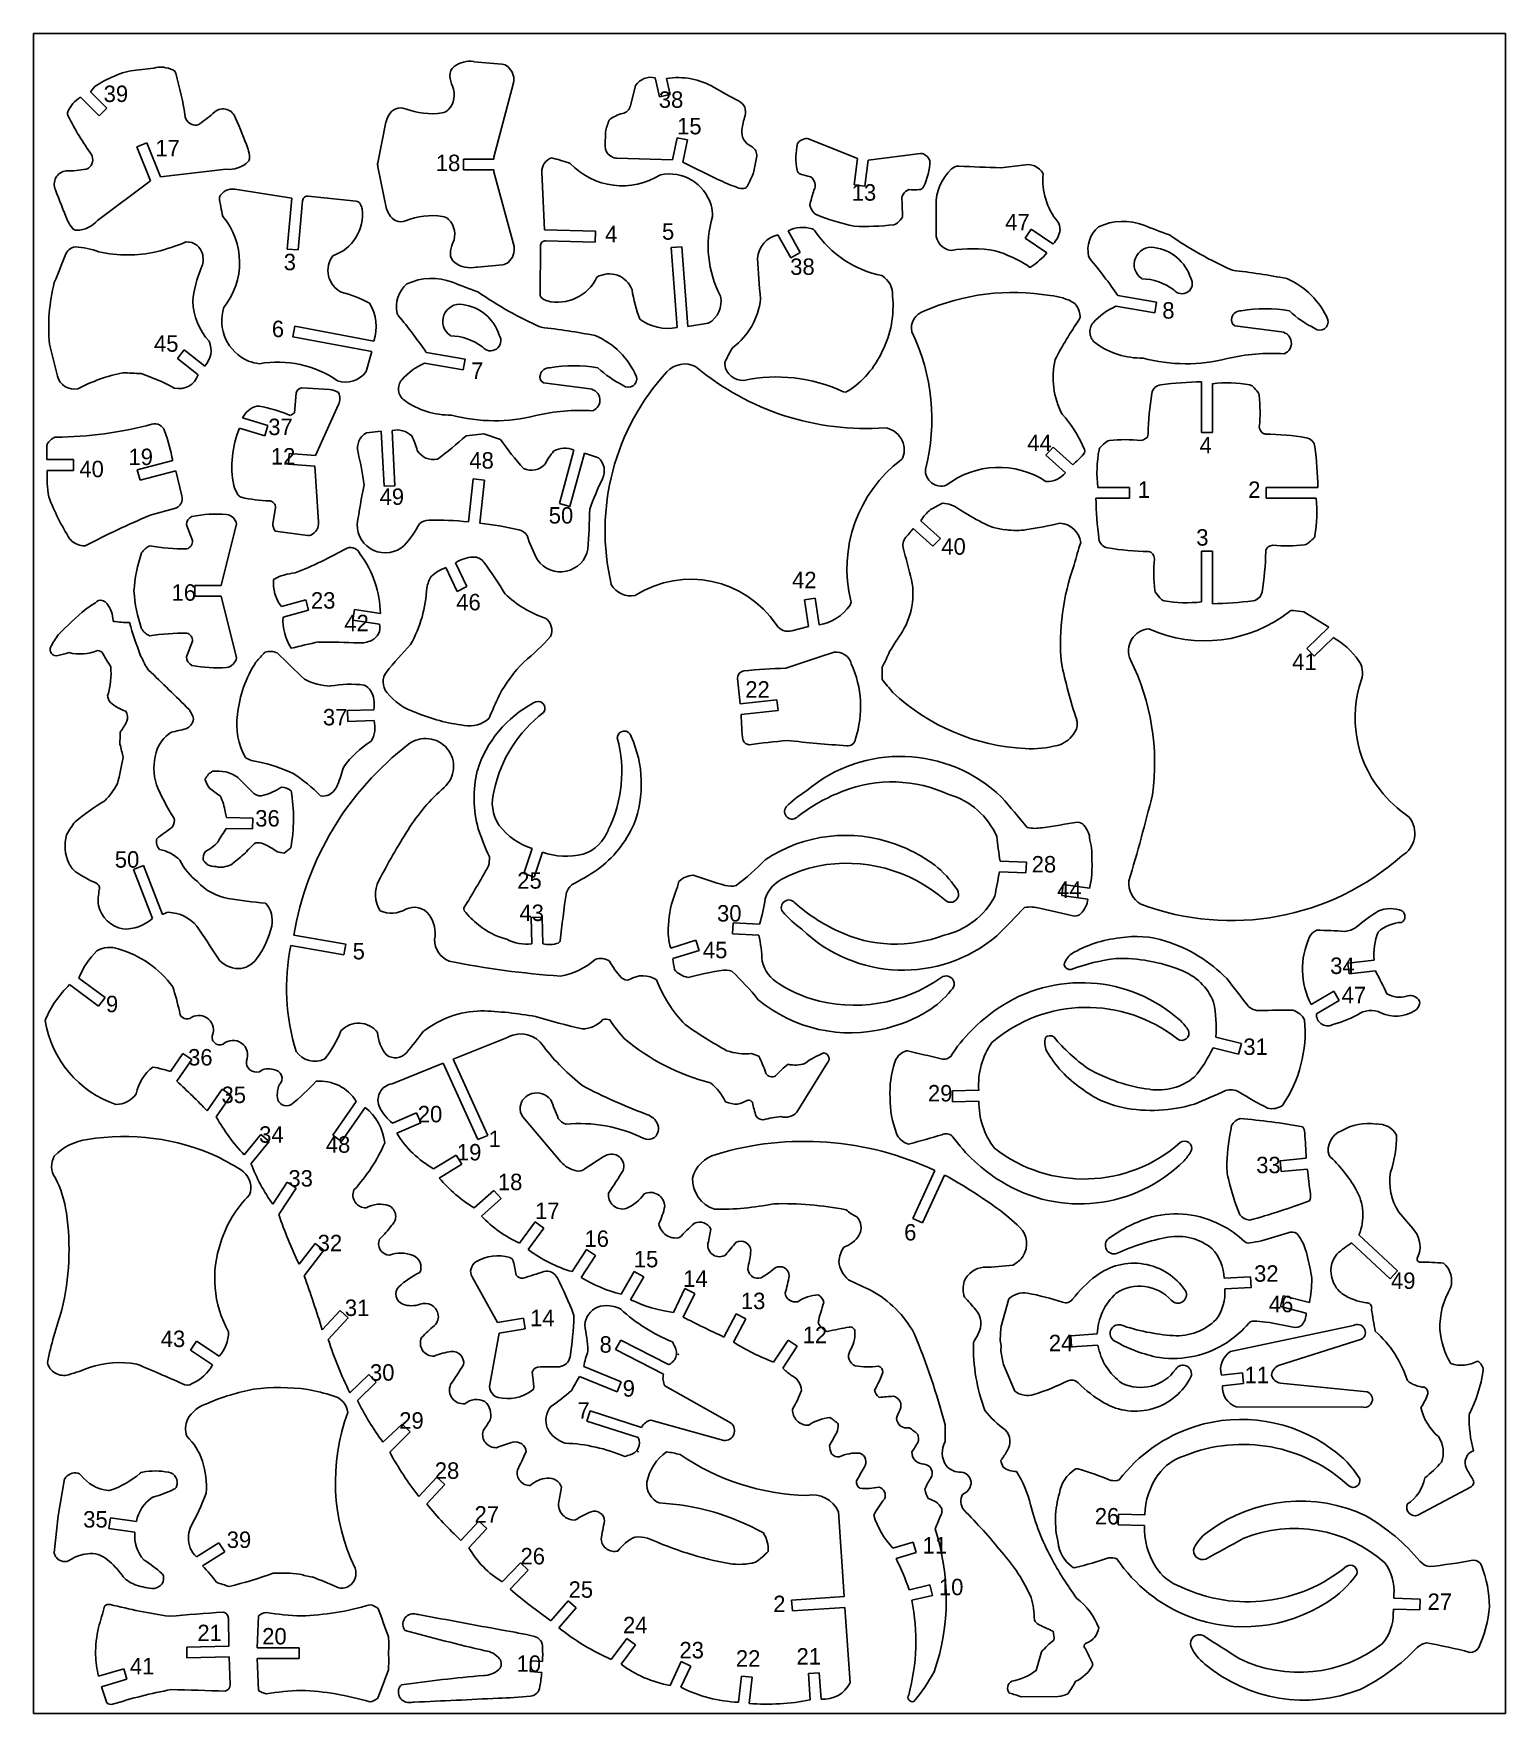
# Model space of a CAD drawing. Extents: x 35 to 689, y -57 to 689.
import ezdxf

# ---------------------------------------------------------------- set-up
doc = ezdxf.new("R2010")
doc.units = 0
doc.header["$MEASUREMENT"] = 0
doc.layers.get('0').update_dxf_attribs({"linetype": 'CONTINUOUS'})
doc.layers.add('TEXT', color=1, linetype='CONTINUOUS')

msp = doc.modelspace()

# ---------------------------------------------------------------- texts
at = {"layer": 'TEXT', "linetype": 'Continuous'}
for s, height, p in [('39', 7.307, (66.34, 658.54)), ('38', 7.307, (312.81, 655.96)), ('15', 7.307, (320.94, 644.19)), ('17', 7.307, (89.3, 634.43)), ('18', 7.307, (213.8, 627.85)), ('13', 7.307, (398.45, 614.74)), ('5', 7.31, (314.23, 597.4)), ('47', 7.307, (466.6, 601.55)), ('4', 7.31, (289, 596.27)), ('3', 7.31, (146.28, 583.86)), ('38', 7.307, (371.15, 581.78)), ('8', 7.31, (536.33, 562.36)), ('6', 7.31, (141.01, 554.15)), ('45', 7.307, (88.69, 547.66)), ('7', 7.31, (229.46, 535.62)), ('37', 7.307, (139.42, 510.64)), ('44', 7.307, (476.38, 503.51)), ('4', 7.31, (552.88, 502.48)), ('19', 7.307, (77.36, 497.33)), ('12', 7.307, (140.56, 497.57)), ('48', 7.307, (228.7, 495.76)), ('40', 7.307, (55.55, 491.94)), ('49', 7.307, (188.84, 479.66)), ('1', 7.31, (525.44, 482.75)), ('2', 7.31, (574.47, 482.75)), ('50', 7.307, (263.95, 471.37)), ('40', 7.307, (438.23, 457.52)), ('3', 7.31, (551.42, 461.56)), ('42', 7.307, (371.97, 442.65)), ('16', 7.307, (96.48, 437.1)), ('23', 7.307, (158.37, 433.58)), ('46', 7.307, (222.89, 432.83)), ('42', 7.307, (173.19, 423.53)), ('41', 7.307, (594.02, 406.34)), ('22', 7.307, (351.2, 394.05)), ('37', 7.307, (163.69, 381.74)), ('36', 7.307, (133.64, 336.83)), ('50', 7.307, (71.29, 318.56)), ('28', 7.307, (478.35, 316.42)), ('25', 7.307, (249.97, 309.25)), ('44', 7.307, (489.62, 305.16)), ('43', 7.307, (250.95, 294.88)), ('30', 7.307, (338.66, 294.64)), ('5', 7.31, (176.89, 277.84)), ('45', 7.307, (332.39, 278.35)), ('34', 7.307, (610.88, 271.35)), ('9', 7.31, (67.37, 254.38)), ('47', 7.307, (615.96, 258.36)), ('31', 7.307, (572.31, 235.41)), ('36', 7.307, (103.82, 230.72)), ('35', 7.307, (118.67, 214.04)), ('29', 7.307, (432.29, 214.75)), ('20', 7.307, (205.81, 205.48)), ('34', 7.307, (135.38, 196.43)), ('1', 7.31, (237.26, 194.47)), ('48', 7.307, (164.96, 191.97)), ('19', 7.307, (223.17, 188.56)), ('33', 7.307, (578.03, 182.89)), ('33', 7.307, (148.37, 176.96)), ('18', 7.307, (241.36, 175.35)), ('17', 7.307, (257.89, 162.56)), ('16', 7.307, (279.8, 150.18)), ('6', 7.31, (421.73, 153)), ('32', 7.307, (161.37, 148.23)), ('15', 7.307, (301.7, 141.1)), ('32', 7.307, (577.09, 134.69)), ('14', 7.307, (323.61, 132.43)), ('49', 7.307, (637.88, 131.51)), ('31', 7.307, (173.44, 119.49)), ('13', 7.307, (349.24, 122.52)), ('46', 7.307, (583.63, 121.15)), ('14', 7.307, (255.66, 114.96)), ('43', 7.307, (91.69, 105.7)), ('12', 7.307, (376.7, 107.42)), ('8', 7.31, (286.5, 103.2)), ('24', 7.307, (485.96, 103.83)), ('30', 7.307, (184.58, 90.76)), ('9', 7.31, (296.78, 83.67)), ('11', 7.307, (572.83, 89.62)), ('29', 7.307, (197.57, 69.44)), ('7', 7.31, (276.72, 73.91)), ('28', 7.307, (213.35, 47.19)), ('35', 7.307, (57.26, 25.53)), ('27', 7.307, (230.99, 27.73)), ('26', 7.307, (506.37, 26.91)), ('39', 7.307, (120.99, 16.49)), ('26', 7.307, (251.41, 9.19)), ('11', 7.307, (429.92, 14.02)), ('25', 7.307, (272.76, -5.64)), ('10', 7.307, (437.17, -4.5)), ('2', 7.31, (363.6, -12.01)), ('27', 7.307, (654.11, -11.03)), ('24', 7.307, (296.9, -21.4)), ('21', 7.307, (107.95, -24.9)), ('20', 7.307, (136.72, -26.38)), ('23', 7.307, (321.96, -32.53)), ('22', 7.307, (347.03, -36.23)), ('21', 7.307, (373.95, -35.31)), ('41', 7.307, (77.98, -39.62)), ('10', 7.307, (249.65, -38.52))]:
    msp.add_text(s, height=height, dxfattribs=at).set_placement(p)

# ---------------------------------------------------------------- linework, layer by layer
at = {"color": 7}
for p, q in [((88.59, 673.62), (80.85, 672.7)), ((243.15, 675.34), (230.68, 676.43)), ((60.45, 663.04), (62.3, 665.31)), ((239.6, 634.01), (248.28, 666.99)), ((300.21, 656.86), (302.52, 665.94)), ((311.2, 669.3), (313.12, 660.87)), ((316.2, 668.95), (317.79, 661.94)), ((56.04, 660.65), (64.36, 652.41)), ((60.45, 663.04), (67.73, 655.82)), ((313.12, 660.87), (317.79, 661.94)), ((64.36, 652.41), (67.73, 655.82)), ((191.64, 649.58), (188.06, 631.58)), ((289.02, 638.73), (289.08, 645.26)), ((318.86, 632.94), (320.93, 642.69)), ((320.93, 642.69), (325.62, 641.69)), ((323.51, 631.78), (325.62, 641.69)), ((400.98, 633.41), (379.31, 642.2)), ((85.53, 640.47), (81.08, 638.69)), ((81.08, 638.69), (87.14, 623.49)), ((85.53, 640.47), (91.59, 625.26)), ((291.75, 634.37), (291.13, 634.78)), ((405.79, 632.78), (428.99, 635.69)), ((91.59, 625.26), (120.7, 628.72)), ((191.75, 611.76), (188.07, 629.73)), ((239.6, 633.21), (226.03, 633.17)), ((226.03, 633.17), (226.05, 628.37)), ((239.62, 628.41), (226.05, 628.37)), ((239.6, 634.01), (239.6, 633.21)), ((239.62, 628.41), (239.62, 627.61)), ((239.62, 627.61), (248.57, 594.42)), ((262.03, 601.73), (260.89, 627.38)), ((318.86, 632.94), (294.19, 633.61)), ((338.79, 624.35), (323.51, 631.78)), ((356.19, 633.82), (354.83, 627.13)), ((399.47, 621.81), (400.98, 633.41)), ((404.26, 621.18), (405.79, 632.78)), ((87.14, 623.49), (63.64, 605.98)), ((149.89, 615.79), (124.53, 619.82)), ((404.26, 621.18), (399.47, 621.81)), ((149.89, 615.79), (147.88, 593.26)), ((154.6, 614.65), (152.66, 592.84)), ((178.45, 614.47), (157.19, 616.77)), ((262.03, 601.73), (284.64, 601.18)), ((262.63, 596.91), (284.52, 596.38)), ((284.64, 601.18), (284.52, 596.38)), ((365.72, 599.56), (371.41, 589.34)), ((370.25, 601.29), (375.61, 591.67)), ((478.07, 602.01), (475.4, 598.03)), ((485.12, 591.51), (475.4, 598.03)), ((487.79, 595.5), (478.07, 602.01)), ((147.88, 593.26), (152.66, 592.84)), ((260.11, 573.2), (260.23, 594.59)), ((318.32, 593.95), (323.1, 594.3)), ((320.89, 558.47), (318.32, 593.95)), ((325.68, 558.82), (323.1, 594.3)), ((371.41, 589.34), (375.61, 591.67)), ((243.42, 586.3), (232.28, 585.26)), ((515.76, 567.91), (532.97, 564.93)), ((516.58, 572.63), (533.79, 569.65)), ((532.97, 564.93), (533.79, 569.65)), ((334.79, 560.29), (325.68, 558.82)), ((151.26, 558.98), (150.37, 554.27)), ((185.33, 547.7), (150.37, 554.27)), ((186.22, 552.42), (151.26, 558.98)), ((568.57, 559.18), (589.26, 556.45)), ((102.07, 548.47), (99.11, 544.7)), ((108.3, 537.46), (99.11, 544.7)), ((111.27, 541.23), (102.07, 548.47)), ((182.84, 538.81), (185.33, 547.7)), ((209.6, 547.32), (226.81, 544.34)), ((208.78, 542.59), (225.99, 539.61)), ((225.99, 539.61), (226.81, 544.34)), ((154.26, 531.6), (166.55, 530.82)), ((261.59, 533.87), (282.28, 531.14)), ((553.76, 511.83), (553.76, 534.3)), ((558.56, 533.48), (558.56, 511.83)), ((151.09, 520.5), (151.87, 529.26)), ((170.62, 524.18), (160.41, 501.61)), ((128.03, 518.33), (139.22, 514.93)), ((139.22, 514.93), (137.83, 510.34)), ((126.63, 513.74), (137.83, 510.34)), ((182.97, 511.71), (189.58, 512.44)), ((189.58, 512.44), (190.85, 487.9)), ((194.37, 512.69), (195.64, 488.15)), ((227.21, 510.32), (235.08, 511.22)), ((242.57, 508.66), (235.08, 511.22)), ((553.76, 511.83), (558.56, 511.83)), ((41.09, 499.74), (41.09, 505.66)), ((148.74, 502.52), (148.37, 497.74)), ((160.41, 501.61), (148.74, 502.52)), ((275.15, 503.95), (268.66, 480.25)), ((279.78, 502.69), (273.29, 478.99)), ((286.08, 500.56), (279.78, 502.69)), ((484.63, 501.66), (487.82, 505.25)), ((493.37, 493.89), (484.63, 501.66)), ((496.56, 497.47), (487.82, 505.25)), ((41.09, 499.74), (52.96, 499.74)), ((41.26, 494.95), (52.96, 494.95)), ((52.96, 494.95), (52.96, 499.74)), ((81.28, 495.23), (96.99, 499.36)), ((82.51, 490.59), (81.28, 495.23)), ((82.51, 490.59), (98.35, 494.76)), ((98.35, 494.76), (101.12, 483.69)), ((160.04, 496.83), (148.37, 497.74)), ((160.04, 496.83), (161.79, 472.09)), ((190.85, 487.9), (195.64, 488.15)), ((230.41, 491.17), (228.27, 472.09)), ((230.41, 491.17), (235.35, 490.63)), ((235.35, 490.63), (233.36, 471.54)), ((521.81, 487.43), (507.71, 487.43)), ((521.81, 487.43), (521.81, 482.63)), ((605.43, 487.43), (582.51, 487.43)), ((582.51, 487.43), (582.51, 482.63)), ((97.81, 478.04), (87, 475.08)), ((141.4, 471.43), (142.57, 478.4)), ((268.66, 480.25), (273.29, 478.99)), ((506.89, 482.63), (521.81, 482.63)), ((582.51, 482.63), (604.62, 482.63)), ((103.12, 470.74), (105.77, 463.83)), ((118.57, 443.85), (125.37, 471.2)), ((437.84, 464.74), (429.13, 472.57)), ((157.04, 466.03), (142.5, 467.93)), ((434.47, 461.32), (425.76, 469.16)), ((434.47, 461.32), (437.84, 464.74)), ((553.76, 436.57), (553.76, 459.04)), ((553.76, 459.04), (558.56, 459.04)), ((558.56, 459.04), (558.56, 435.76)), ((218.23, 451.79), (223.32, 441.25)), ((222.55, 453.87), (227.64, 443.34)), ((106.87, 443.85), (106.87, 439.05)), ((118.57, 443.85), (106.87, 443.85)), ((223.32, 441.25), (227.64, 443.34)), ((118.57, 439.05), (106.87, 439.05)), ((118.57, 439.05), (125.37, 411.71)), ((145.24, 434.51), (156.05, 437.44)), ((145.98, 429.86), (157.29, 432.85)), ((157.29, 432.85), (156.05, 437.44)), ((177.66, 433.21), (176.97, 428.48)), ((189.23, 431.44), (177.66, 433.21)), ((377.54, 437.52), (382.29, 438.18)), ((379.21, 425.62), (377.54, 437.52)), ((383.94, 426.43), (382.29, 438.18)), ((188.85, 426.75), (176.97, 428.48)), ((379.21, 425.62), (371.94, 423.71)), ((599.13, 432.18), (610.26, 425.42)), ((610.26, 425.42), (600.48, 415.89)), ((103.12, 412.17), (105.77, 419.08)), ((612.21, 420.63), (603.83, 412.46)), ((600.48, 415.89), (603.83, 412.46)), ((186.24, 388.64), (174.54, 388.31)), ((174.54, 388.31), (174.68, 383.52)), ((348.94, 391.35), (365.23, 393.08)), ((349.44, 386.58), (365.73, 388.31)), ((365.23, 393.08), (365.73, 388.31)), ((186.38, 383.85), (174.68, 383.52)), ((132.47, 335.78), (120.7, 336.02)), ((132.56, 340.59), (120.86, 340.8)), ((132.56, 340.59), (132.47, 335.78)), ((256.64, 327.04), (252.84, 315.97)), ((261.21, 325.47), (257.4, 314.4)), ((475.98, 321.05), (464.29, 321.45)), ((475.98, 321.05), (475.82, 316.26)), ((83.99, 319.56), (79.52, 317.82)), ((87.98, 296), (79.52, 317.82)), ((92.45, 297.74), (83.99, 319.56)), ((252.84, 315.97), (255.12, 315.19)), ((257.4, 314.4), (255.12, 315.19)), ((475.82, 316.26), (464.13, 316.65)), ((492.36, 311.02), (491.69, 306.26)), ((503.28, 304.63), (491.69, 306.26)), ((503.95, 309.39), (492.36, 311.02)), ((256.18, 296.5), (260.97, 296.62)), ((256.46, 284.8), (256.18, 296.5)), ((261.27, 284.73), (260.97, 296.62)), ((345.75, 294.01), (345.51, 289.22)), ((357.44, 293.42), (345.75, 294.01)), ((318.14, 282.86), (329.31, 286.34)), ((329.31, 286.34), (330.7, 281.76)), ((357.2, 288.63), (345.51, 289.22)), ((319.06, 278.22), (330.7, 281.76)), ((630.39, 277.49), (618.77, 276.15)), ((618.77, 276.15), (619.31, 271.39)), ((55.37, 269.54), (67.03, 260.9)), ((630.94, 272.72), (619.31, 271.39)), ((51.25, 266.62), (64.12, 257.08)), ((602.37, 257.8), (612.45, 263.74)), ((612.45, 263.74), (614.88, 259.61)), ((67.03, 260.9), (64.12, 257.08)), ((604.8, 253.66), (614.88, 259.61)), ((560.11, 243.37), (571.44, 240.44)), ((571.44, 240.44), (570.23, 235.73)), ((95.97, 227.99), (101.44, 236.11)), ((98.87, 223.7), (105.42, 233.43)), ((105.42, 233.43), (101.44, 236.11)), ((558.9, 238.63), (570.23, 235.73)), ((112.37, 210.55), (118.91, 220.26)), ((116.35, 207.87), (122.89, 217.57)), ((122.89, 217.57), (118.91, 220.26)), ((454.84, 219.69), (443.15, 219.41)), ((443.15, 219.41), (443.26, 214.61)), ((178.48, 214.72), (168.06, 199.71)), ((182.38, 212.12), (171.98, 196.99)), ((454.96, 214.89), (443.26, 214.61)), ((128.67, 191.06), (136.13, 200.08)), ((131.76, 187.16), (139.84, 197.03)), ((136.13, 200.08), (139.84, 197.03)), ((171.98, 196.99), (168.06, 199.71)), ((600.27, 189.53), (588.62, 188.44)), ((588.62, 188.44), (589.07, 183.67)), ((600.72, 184.75), (589.07, 183.67)), ((141.41, 169.12), (147.84, 178.89)), ((144.08, 164.6), (151.83, 176.22)), ((147.84, 178.89), (151.83, 176.22)), ((153.11, 142.46), (160.31, 151.69)), ((160.31, 151.69), (164.13, 148.76)), ((155.37, 137.33), (164.13, 148.76)), ((241.18, 116.59), (229.9, 136.82)), ((563.82, 136.29), (575.5, 136.93)), ((575.5, 136.93), (575.63, 134.54)), ((575.76, 132.15), (575.63, 134.54)), ((468.24, 127.06), (464.72, 114.39)), ((564.08, 131.52), (575.76, 132.15)), ((588.85, 123.75), (590.03, 128.4)), ((601.65, 125.45), (590.03, 128.4)), ((163.38, 113.34), (171.38, 121.88)), ((171.38, 121.88), (174.91, 118.61)), ((600.18, 120.81), (588.85, 123.75)), ((166.05, 109.04), (174.91, 118.61)), ((241.18, 116.59), (252.73, 118.49)), ((241.96, 111.86), (253.51, 113.75)), ((252.73, 118.49), (253.51, 113.75)), ((464.69, 114.28), (464.32, 108.54)), ((566.59, 103.71), (621.19, 115.29)), ((104.97, 104.32), (107.62, 108.3)), ((117.63, 101.65), (107.62, 108.3)), ((241.96, 111.86), (237.75, 89.08)), ((464.32, 108.54), (464.8, 106.36)), ((464.62, 103.96), (464.81, 106.19)), ((495.77, 110.73), (507.45, 111.5)), ((496.09, 105.82), (495.77, 110.73)), ((496.09, 105.82), (507.77, 106.55)), ((624.84, 109.18), (587.97, 97.47)), ((114.73, 97.86), (104.97, 104.32)), ((465.72, 98.33), (464.62, 103.96)), ((470.86, 86.09), (465.76, 98.22)), ((175.65, 85.42), (184.07, 93.55)), ((178.99, 81.97), (187.4, 90.1)), ((184.07, 93.55), (187.4, 90.1)), ((562.58, 93.26), (571.89, 94.23)), ((571.89, 94.23), (572.39, 89.46)), ((627.29, 85.81), (588.79, 89.63)), ((563.08, 88.49), (572.39, 89.46)), ((569.17, 79.09), (624.99, 79.07)), ((190.28, 63.51), (198.87, 71.47)), ((193.36, 59), (202.35, 67.98)), ((198.87, 71.47), (202.35, 67.98)), ((49.03, 47.12), (46.13, 30.79)), ((206.28, 39.3), (214.24, 47.87)), ((214.24, 47.87), (217.76, 44.61)), ((209.79, 36.04), (217.76, 44.61)), ((44.35, 14.29), (46.13, 30.79)), ((69.32, 29.9), (68.65, 25.15)), ((80.91, 28.25), (69.32, 29.9)), ((392.55, 32.47), (395.1, -5.12)), ((516.89, 31.56), (516.75, 26.76)), ((528.59, 31.21), (516.89, 31.56)), ((80.23, 23.5), (68.65, 25.15)), ((224.97, 19.83), (232.95, 28.39)), ((228.48, 16.56), (236.46, 25.12)), ((232.95, 28.39), (236.46, 25.12)), ((528.45, 26.42), (516.75, 26.76)), ((243.3, 1.44), (251.34, 9.94)), ((251.34, 9.94), (254.83, 6.64)), ((246.79, -1.86), (254.83, 6.64)), ((264.88, -15.83), (272.56, -7)), ((272.56, -7), (276.18, -10.15)), ((371.78, -6.7), (395.1, -5.12)), ((371.78, -6.7), (372.1, -11.49)), ((639.18, -5.84), (650.87, -6.23)), ((650.87, -6.23), (650.71, -11.02)), ((268.49, -18.98), (276.18, -10.15)), ((372.1, -11.49), (395.43, -9.91)), ((395.43, -9.91), (397.7, -43.36)), ((639.02, -10.64), (650.71, -11.02)), ((291.72, -33.06), (298.67, -23.65)), ((296.04, -35.11), (302.48, -26.49)), ((298.67, -23.65), (302.48, -26.49)), ((317.8, -44.55), (322.76, -33.95)), ((322.53, -45.37), (327.02, -35.98)), ((322.76, -33.95), (327.02, -35.98)), ((348.15, -52.01), (349.46, -40.38)), ((349.46, -40.38), (354.23, -40.92)), ((352.92, -52.54), (354.23, -40.92)), ((379.22, -39.31), (384, -38.97)), ((380.04, -50.98), (379.22, -39.31)), ((384.83, -50.64), (384, -38.97))]:
    msp.add_line(p, q, dxfattribs=at)
at = {"color": 7, "linetype": 'Continuous'}
for p, q in [((149.42, 283.94), (172.97, 279.8)), ((150.75, 288.6), (173.8, 284.53)), ((173.8, 284.53), (172.97, 279.8)), ((245.89, 243.37), (221.51, 233.53)), ((217.06, 231.74), (194.39, 222.59)), ((217.06, 231.74), (232.44, 197.82)), ((221.51, 233.53), (236.89, 199.61)), ((387.57, 231.69), (374.09, 210.05)), ((194.55, 205.07), (205.29, 209.71)), ((205.29, 209.71), (207.19, 205.3)), ((196.45, 200.67), (207.19, 205.3)), ((252.46, 207.87), (269.34, 187.97)), ((236.89, 199.61), (232.44, 197.82)), ((212.83, 184.83), (222.79, 190.97)), ((215.34, 180.75), (225.31, 186.89)), ((225.31, 186.89), (222.79, 190.97)), ((435.36, 184.08), (425.55, 162.83)), ((439.71, 182.07), (429.9, 160.82)), ((435.36, 184.08), (435.36, 184.08)), ((230.85, 167.46), (239.58, 175.25)), ((234.05, 163.88), (242.78, 171.68)), ((242.78, 171.68), (239.58, 175.25)), ((250.97, 151.81), (257.87, 161.26)), ((254.85, 148.98), (261.75, 158.44)), ((261.75, 158.44), (257.87, 161.26)), ((425.55, 162.83), (429.9, 160.82)), ((620.39, 152), (637.51, 136.04)), ((623.66, 155.51), (640.78, 139.55)), ((274.3, 139.21), (280.7, 149.01)), ((278.32, 136.59), (284.74, 146.42)), ((284.74, 146.42), (280.7, 149.01)), ((296.12, 129.11), (301.94, 139.27)), ((300.29, 126.73), (306.1, 136.89)), ((301.94, 139.27), (306.1, 136.89)), ((640.78, 139.55), (637.51, 136.04)), ((319.33, 121.09), (324.42, 131.63)), ((323.65, 119), (328.74, 129.54)), ((324.42, 131.63), (328.74, 129.54)), ((341.73, 110.15), (347.22, 120.49)), ((347.22, 120.49), (351.46, 118.23)), ((345.96, 107.9), (351.46, 118.23)), ((295.93, 108.81), (293.64, 104.59)), ((314.87, 93.66), (293.64, 104.59)), ((317.1, 97.91), (295.93, 108.81)), ((363.8, 99.03), (370.27, 108.78)), ((367.8, 96.38), (374.27, 106.13)), ((370.27, 108.78), (374.27, 106.13)), ((279.49, 97.07), (296.14, 90.18)), ((277.66, 92.63), (294.31, 85.74)), ((296.14, 90.18), (294.31, 85.74)), ((344.91, 71.9), (315.51, 88.46)), ((282.36, 77.31), (280.9, 72.74)), ((305.1, 70.04), (282.36, 77.31)), ((303.68, 65.46), (280.9, 72.74)), ((341.73, 64.22), (309.23, 73.27)), ((673.43, 43.62), (649.83, 31.04)), ((107.6, 12.53), (117.49, 18.79)), ((117.49, 18.79), (120.12, 14.77)), ((416.77, 16.36), (425.73, 19.06)), ((425.73, 19.06), (427.11, 14.47)), ((110.23, 8.51), (120.12, 14.77)), ((418.15, 11.76), (427.11, 14.47)), ((424.04, -2.1), (433.15, 0.04)), ((433.15, 0.04), (434.25, -4.63)), ((425.13, -6.77), (434.25, -4.63)), ((121.94, -27.06), (121.71, -14.65)), ((134.47, -27.8), (135.12, -13.63)), ((121.94, -27.06), (103.22, -27.52)), ((103.22, -27.52), (103.34, -32.32)), ((134.47, -27.8), (153.19, -27.84)), ((153.19, -27.84), (153.18, -32.64)), ((64.03, -40.5), (75.25, -37.2)), ((75.25, -37.2), (76.61, -41.8)), ((122.06, -31.86), (103.34, -32.32)), ((122.06, -31.86), (122.44, -44.27)), ((134.46, -32.6), (153.18, -32.64)), ((134.46, -32.6), (135.06, -46.77)), ((256.07, -33.65), (255.74, -38.43)), ((261.19, -34), (256.07, -33.65)), ((65.38, -45.11), (76.61, -41.8)), ((260.87, -38.78), (255.74, -38.43)), ((490.14, -49.48), (473.63, -49.59))]:
    msp.add_line(p, q, dxfattribs=at)
at = {"linetype": 'Continuous'}
msp.add_lwpolyline([(35.24, -56.98), (688.66, -56.98), (688.66, 688.93), (35.24, 688.93)], close=True, dxfattribs=at)
at = {"color": 7}
for centre, radius, start, end in [((83.59, 643.62), 29.21, 95.38286, 115.07414), ((91.68, 661.52), 12.49, 64.20987, 104.30302), ((96.09, 670.66), 2.34, 16.08868, 64.20987), ((224.72, 670.5), 4.68, 126.6347, 182.84464), ((229.1, 664.62), 12.01, 82.24985, 126.6347), ((242.74, 670.68), 4.68, 49.75996, 85.01809), ((240.88, 668.47), 7.57, 354.19735, 49.75996), ((88.73, 626.66), 46.82, 112.12215, 124.37), ((-43.2, 630.49), 147.31, 8.33179, 16.08868), ((212.5, 661.7), 9.52, 316.12425, 23.71706), ((232.78, 670.9), 12.75, 182.84464, 204.91144), ((243.75, 668.18), 4.68, 345.25954, 354.19735), ((309.28, 661.38), 8.15, 76.32498, 145.95117), ((321.38, 637.89), 31.49, 59.51741, 99.45725), ((453.83, 862.9), 229.61, 239.51741, 242.67842), ((62.13, 649.74), 12.49, 119.17155, 159.26471), ((295.68, 658.01), 4.68, 282.91434, 345.74499), ((345.97, 654.13), 5.37, 342.42429, 62.67842), ((52.64, 653.34), 2.34, 159.26471, 207.38589), ((181.36, 720.02), 147.31, 207.38589, 215.14278), ((107.16, 653.07), 4.77, 195.06156, 276.91915), ((78.4, 694), 54.52, 303.83484, 313.13158), ((119.32, 649.63), 5.86, 17.57105, 128.50195), ((-233.95, 496.81), 390.74, 21.17044, 23.30559), ((199.58, 647.84), 8.13, 143.79936, 167.68767), ((198.19, 650.29), 5.68, 68.49176, 155.50009), ((211.93, 685.17), 31.82, 248.49176, 278.59685), ((215.99, 658.34), 4.68, 278.59685, 316.12425), ((344.8, 630.8), 57.56, 160.00094, 165.45649), ((299.99, 639.2), 14.62, 102.91434, 129.41695), ((386.45, 641.31), 37.08, 162.42429, 172.48899), ((107.45, 650.66), 2.34, 276.91915, 303.83484), ((356.51, 645.26), 6.88, 172.48899, 243.86852), ((378.97, 636.71), 5.71, 99.26321, 142.55817), ((378.43, 640.03), 2.34, 67.92388, 99.26321), ((56.71, 632.96), 4.77, 306.55542, 28.41301), ((128.24, 637.08), 2.34, 13.18231, 21.17044), ((100.81, 630.65), 30.51, 6.10096, 13.18231), ((293.7, 638.69), 4.68, 179.49029, 236.73342), ((294.32, 638.28), 4.68, 236.73342, 268.44672), ((351.03, 634.1), 5.55, 48.54144, 63.86852), ((351.61, 634.75), 4.68, 348.48227, 48.54144), ((401.6, 633.66), 27.94, 166.50393, 191.0497), ((429.28, 633.37), 2.34, 65.81012, 97.14945), ((427.9, 630.3), 5.71, 22.51516, 65.81012), ((50.25, 622.09), 5.86, 94.97262, 205.90352), ((49.42, 682.45), 54.52, 270.34299, 279.63973), ((58.16, 631.01), 2.34, 279.63973, 306.55542), ((122.11, 640.76), 12.11, 263.27965, 313.33174), ((128.82, 633.65), 2.34, 313.33174, 6.10096), ((192.65, 630.67), 4.68, 168.76003, 191.58244), ((267.36, 627.67), 6.48, 109.96213, 182.55242), ((250.17, 569.11), 66.37, 69.42807, 76.95654), ((296.58, 653.29), 31.92, 223.67525, 302.09565), ((317.43, 607.26), 19.37, 16.47149, 101.57596), ((499.71, 556.92), 160.92, 154.34796, 156.31474), ((352.54, 627.59), 2.34, 334.34796, 348.48227), ((376.48, 628.75), 2.34, 191.0497, 250.02405), ((405.25, 633.18), 27.94, 334.02363, 358.5694), ((457.46, 613.12), 21.55, 133.25643, 181.3279), ((445.9, 625.41), 4.68, 87.35303, 133.25643), ((534.74, 2547.2), 1919.17, 267.35303, 267.90372), ((557.35, -139.92), 774.82, 96.14114, 96.87959), ((476.59, 623.09), 7.67, 27.55031, 106.11327), ((513.06, 624.03), 29.78, 174.98319, 218.95269), ((411.76, 754.25), 390.74, 200.16898, 202.30413), ((123.51, 613.42), 6.48, 80.96166, 153.55195), ((375.99, 699.91), 84.23, 243.78566, 250.08892), ((346.51, 618.52), 2.34, 64.21341, 70.08892), ((349.74, 625.19), 5.07, 244.21341, 279.72034), ((350.2, 622.5), 2.34, 279.72034, 336.31474), ((384.81, 651.66), 26.71, 250.02405, 259.91806), ((1184.08, 385.83), 835.72, 163.77295, 164.19286), ((377.86, 621.59), 4.39, 329.56463, 58.95958), ((425.08, 615.41), 4.39, 106.11375, 195.5087), ((426.11, 646.25), 26.71, 265.15527, 275.04928), ((428.26, 621.97), 2.34, 275.04928, 334.02363), ((183.64, 623.89), 66.37, 186.55754, 194.08601), ((156.94, 614.44), 2.34, 83.826, 174.91143), ((178.2, 612.14), 2.34, 24.31102, 83.826), ((166.36, 606.8), 15.33, 16.19284, 24.31102), ((199.68, 613.54), 8.13, 192.6548, 216.54311), ((313.18, 607.28), 23.48, 1.08404, 13.48099), ((382.21, 612.84), 2.34, 164.19286, 204.25354), ((390.75, 616.69), 11.7, 204.25354, 219.45279), ((-414.66, 595.27), 835.72, 0.88047, 1.30038), ((170.31, 606.46), 265.67, 358.6721, 1.3279), ((52.42, 606.85), 2.34, 202.30413, 210.29226), ((76.74, 621.06), 30.51, 210.29226, 217.37361), ((54.33, 613.73), 12.11, 270.14284, 320.19492), ((94.76, 587.28), 31.92, 321.41843, 39.83884), ((161.89, 608.62), 19.35, 288.75048, 7.27947), ((198.3, 611.08), 5.68, 204.84238, 291.85071), ((212.26, 576.28), 31.82, 81.74562, 111.85071), ((216.15, 603.14), 4.68, 44.21822, 81.74562), ((212.68, 599.76), 9.52, 336.62542, 44.21822), ((381.75, 594.43), 47.02, 163.57136, 207.99977), ((383.52, 610.74), 2.34, 219.45279, 248.00314), ((420.67, 702.69), 101.52, 248.00314, 257.96057), ((416.81, 606.38), 2.34, 277.07019, 305.62054), ((411.36, 613.99), 11.7, 305.62054, 320.81979), ((418.62, 608.07), 2.34, 320.81979, 0.88047), ((486.26, 602.37), 4.68, 353.96686, 38.95269), ((518.98, 580.41), 25.17, 68.49328, 115.9055), ((54.36, 603.96), 2.34, 217.37361, 270.14284), ((262.57, 594.57), 2.34, 88.60266, 179.68809), ((368.06, 588.38), 11.43, 101.79363, 176.41252), ((376.72, 588.98), 13.9, 72.75175, 117.71325), ((380.15, 600.03), 2.34, 34.13698, 72.75175), ((421.46, 628.03), 47.57, 214.13698, 258.3264), ((404.61, 704.8), 101.52, 267.11276, 277.07019), ((443.43, 600.13), 7.52, 178.6721, 263.48183), ((480.63, 602.96), 10.35, 313.805, 353.96686), ((516.57, 592.95), 13.26, 130.39991, 192.92965), ((627.23, 848.25), 263.72, 247.94541, 250.56566), ((633.18, 733.58), 163.53, 235.04313, 246.31306), ((-99.97, 643.25), 158.27, 335.8297, 340.50954), ((54.76, 588.49), 5.86, 101.03769, 160.50954), ((51.49, 557.19), 37.11, 69.89587, 86.6873), ((76.96, 648.92), 58.29, 257.3994, 282.6006), ((66.06, 685.06), 95.97, 284.24812, 292.57145), ((103.19, 589.19), 7.26, 11.53893, 92.36505), ((100.78, 588.7), 9.72, 336.63159, 11.53893), ((176.7, 583.79), 10.78, 142.82813, 243.28827), ((233.02, 590.68), 12.75, 155.43103, 177.49783), ((224.96, 591.03), 4.68, 177.49783, 233.70777), ((241.1, 593.16), 7.57, 310.58251, 9.56401), ((451.91, 531.48), 61.9, 80.4942, 98.67664), ((444.87, 536.33), 58.79, 57.17379, 72.91767), ((455.53, 617.93), 39.67, 305.01675, 318.23326), ((505.93, 590.51), 2.34, 192.92965, 220.13382), ((531.47, 586.45), 7.62, 80.76651, 236.38021), ((529.92, 574.13), 20.03, 17.98029, 82.04188), ((154.78, 565.37), 49.11, 156.63159, 174.52788), ((229.3, 596.94), 12.01, 233.70777, 281.80472), ((232.71, 580.6), 4.68, 95.32439, 101.80472), ((242.98, 590.96), 4.68, 275.32439, 310.58251), ((290.8, 571.47), 10.78, 20.22581, 120.68595), ((746.3, 608.63), 390.14, 182.8714, 185.52521), ((477.65, 586.36), 1.11, 214.40245, 305.01675), ((349.79, 458.87), 201.89, 34.29783, 40.13382), ((530.51, 261.58), 324.36, 79.14635, 83.45592), ((123.59, 558.45), 81.65, 165.82474, 185.26113), ((209.59, 567.64), 13.26, 130.39991, 192.92965), ((212, 555.1), 25.17, 68.49328, 115.9055), ((320.25, 822.94), 263.72, 247.94541, 250.56566), ((267.8, 588.99), 19.35, 256.23461, 334.7636), ((361.24, 584.3), 61.01, 188.57912, 201.27243), ((407.05, 573.2), 9.54, 355.71348, 59.8728), ((526.22, 554.1), 26.02, 54.11106, 87.72653), ((545.1, 577.94), 4.55, 217.2196, 31.53815), ((577.79, 548.04), 34.94, 23.3524, 66.73157), ((134.3, 571.32), 28.44, 182.56378, 221.977), ((138.13, 561.37), 19.37, 161.93813, 247.04259), ((156, 515.24), 61.01, 62.24166, 74.93496), ((167.1, 558.87), 20.18, 341.3505, 30.89733), ((224.49, 561.14), 7.62, 80.76651, 236.38021), ((222.94, 548.82), 20.03, 17.98029, 82.04188), ((326.2, 708.27), 163.53, 235.04313, 246.31306), ((262.45, 573.19), 2.34, 179.68809, 239.20307), ((269.11, 584.35), 15.33, 239.20307, 247.32124), ((329.3, 570.03), 11.18, 299.40106, 12.0244), ((326.85, 574.56), 31.32, 307.10554, 353.59416), ((373.57, 567.82), 43.24, 332.51173, 6.19198), ((470.03, 475.91), 98.07, 80.31753, 113.78851), ((485.04, 548.8), 23.83, 58.51524, 86.4465), ((489.77, 562.65), 10.08, 4.35707, 39.97282), ((528.04, 540.46), 30.07, 114.10505, 138.1314), ((198.96, 565.2), 2.34, 192.92965, 220.13382), ((42.81, 433.55), 201.89, 34.29783, 40.13382), ((316.64, 578.2), 20.18, 232.61675, 282.16359), ((432.84, 558.13), 7.88, 107.49774, 192.23998), ((649.67, 459.54), 181.82, 145.73272, 152.26714), ((497.48, 563.23), 2.34, 325.73272, 4.35707), ((497.48, 563.23), 2.34, 325.73272, 4.35707), ((510.55, 556.52), 6.33, 140.70232, 233.86881), ((569.95, 561.79), 2.96, 158.58041, 241.89737), ((571.03, 561.81), 3.97, 85.13494, 164.39759), ((567.15, 562.89), 0.0468, 338.58041, 344.39759), ((571.37, 565.82), 0.0468, 265.13494, 280.39817), ((582.06, 507.53), 59.22, 79.59575, 100.39817), ((625.98, 601.94), 49.12, 227.43413, 243.45974), ((606.29, 560.94), 3.7, 232.42458, 14.87795), ((103.72, 548.22), 10.29, 317.19619, 23.36544), ((219.24, 528.79), 26.02, 54.11106, 87.72653), ((238.12, 552.62), 4.55, 217.2196, 31.53815), ((223.54, 236.27), 324.36, 79.14635, 83.45592), ((270.81, 522.72), 34.94, 23.3524, 66.73157), ((345.94, 517.83), 88.11, 345.24902, 26.00301), ((568.58, 559.22), 0.0468, 241.89737, 262.48706), ((588.6, 551.45), 5.05, 291.21839, 82.48706), ((-359.81, 441.29), 416.78, 13.25839, 15.25617), ((535.44, 449.47), 214.71, 152.44436, 154.10174), ((347.16, 547.72), 2.34, 127.10554, 152.44436), ((347.16, 547.72), 2.34, 127.10554, 152.44436), ((375.88, 563.53), 39.31, 301.8071, 336.506), ((527.33, 579.95), 35.15, 234.30326, 270.79526), ((546.85, 616.62), 74.3, 255.15057, 284.2535), ((584.82, 462.41), 84.51, 86.19808, 103.46099), ((91.79, 459.28), 80.88, 102.12079, 117.21004), ((159.09, 2103.84), 1567.75, 266.91839, 267.21883), ((53.44, 450.54), 92.26, 61.37012, 71.30319), ((99.82, 540.15), 8.9, 255.90444, 342.36649), ((138.59, 565.6), 23.48, 250.0331, 262.43005), ((143.61, 496.01), 47.02, 55.51431, 99.94273), ((173.78, 545.37), 11.18, 251.48969, 324.11302), ((221.06, 515.15), 30.07, 114.10505, 138.1314), ((262.97, 536.48), 2.96, 158.58041, 241.89737), ((264.05, 536.5), 3.97, 85.13494, 164.39759), ((260.17, 537.58), 0.0468, 338.58041, 344.39759), ((264.39, 540.51), 0.0468, 265.13494, 280.39817), ((275.08, 482.21), 59.22, 79.59575, 100.39817), ((319, 576.63), 49.12, 227.43413, 243.45974), ((393.31, 468.19), 104.37, 137.45767, 193.16676), ((324.31, 531.51), 10.72, 63.14458, 137.45767), ((328.94, 540.65), 0.468, 49.98911, 63.14458), ((404.58, 630.76), 117.17, 229.98911, 274.2602), ((344.4, 542.23), 2.34, 154.10174, 187.83196), ((350.1, 543.02), 8.1, 187.83196, 273.60443), ((523.42, 536.34), 35.55, 167.31145, 207.51335), ((53.24, 538.62), 7.58, 193.25839, 281.96248), ((154.42, 529.04), 2.56, 93.49267, 174.97329), ((166.16, 522.65), 8.18, 56.9212, 87.27206), ((203.57, 531.21), 6.33, 140.70232, 233.86881), ((261.6, 533.91), 0.0468, 241.89737, 262.48706), ((281.62, 526.14), 5.05, 291.21839, 82.48706), ((299.31, 535.62), 3.7, 232.42458, 14.87795), ((365.1, 467.04), 69.42, 65.0607, 102.05261), ((395.36, 532.11), 2.34, 245.0607, 301.8071), ((536.3, 528.37), 4.65, 97.21257, 170.43349), ((557.16, 363.57), 170.76, 91.13873, 97.21257), ((565.06, 476.88), 56.97, 79.75105, 96.54798), ((574.78, 530.64), 2.34, 45.09324, 79.75105), ((558.33, 514.14), 25.64, 36.78502, 45.09324), ((136.78, 514.08), 9.73, 104.88921, 154.08851), ((134.88, 521.22), 2.34, 79.41709, 104.88921), ((122.53, 455.13), 69.57, 67.44129, 79.41709), ((164.34, 526.84), 6.82, 337.03246, 22.96754), ((220.35, 554.64), 35.15, 234.30326, 270.79526), ((650.1, 509.19), 120.05, 170.43349, 179.12054), ((576.99, 528.09), 2.34, 6.64576, 36.78502), ((515.39, 520.92), 64.36, 354.10673, 6.64576), ((44.75, 672.9), 163.17, 270.14162, 285.28594), ((89, 510.99), 4.68, 19.44013, 105.28594), ((146.04, 526.35), 7.66, 294.53624, 311.20537), ((239.88, 591.3), 74.3, 255.15057, 284.2535), ((277.84, 437.1), 84.51, 86.19808, 103.46099), ((448.73, 481.66), 57.68, 24.05977, 41.5614), ((48.63, 502.18), 8.6, 123.6704, 146.22446), ((45.16, 507.39), 2.34, 90.14162, 123.6704), ((7.12, 482.08), 91.52, 10.88332, 19.44013), ((167.66, 496.77), 44.4, 157.52838, 191.09651), ((187.03, 504.86), 7.97, 120.66367, 193.64713), ((196.52, 503.37), 9.56, 46.51322, 102.98117), ((180.1, 497.88), 26.14, 13.09942, 28.38132), ((131.3, 615.01), 141.98, 305.87036, 312.49542), ((358.64, 590.42), 141.98, 215.15954, 221.7846), ((411.79, 504.06), 9.96, 340.24238, 81.37068), ((527.05, 487.2), 25.64, 126.78502, 135.09324), ((513.1, 505.86), 2.34, 96.64576, 126.78502), ((520.27, 444.26), 64.36, 84.10673, 96.64576), ((525.72, 514.32), 6.16, 280.89318, 301.64253), ((527.72, 511.07), 2.34, 301.64253, 359.12054), ((585.45, 515.47), 6.16, 190.89318, 211.64253), ((582.2, 513.47), 2.34, 211.64253, 269.12054), ((580.33, 391.09), 120.05, 80.43349, 89.12054), ((599.5, 504.89), 4.65, 7.21257, 80.43349), ((43.43, 505.66), 2.34, 146.22446, 180), ((54.2, 472.6), 128.72, 7.12544, 13.64713), ((212.73, 508.14), 8.37, 211.16114, 282.17713), ((285.93, 486.44), 26.14, 139.27365, 154.55554), ((271.06, 495.31), 9.56, 64.6738, 121.14174), ((280.65, 494.73), 7.97, 334.00783, 46.99129), ((418.96, 501.49), 2.34, 307.06978, 340.24238), ((453.88, 546.56), 65.05, 311.00709, 316.7585), ((499.49, 503.67), 2.44, 316.7585, 38.10781), ((564.31, 493.92), 56.97, 169.75105, 186.54798), ((510.55, 503.64), 2.34, 135.09324, 169.75105), ((434.71, 484.03), 170.76, 1.13873, 7.21257), ((97.49, 492.35), 56.3, 177.35579, 189.3344), ((256.25, 503.43), 8.37, 245.47784, 316.49382), ((456.82, 451.37), 60.48, 127.06978, 193.74502), ((438.21, 495.04), 7.06, 177.07657, 288.40853), ((463.75, 458.22), 38.09, 56.62828, 127.74893), ((484.99, 501.04), 11.02, 268.50064, 319.50366), ((146.77, 496.21), 24.04, 199.38742, 210.08173), ((515.24, 422.1), 339.87, 168.72191, 171.71992), ((403.51, 434.83), 128.72, 154.00783, 160.52953), ((142.93, 522.24), 108.26, 201.1262, 212.22937), ((96.58, 482.55), 4.68, 285.32874, 14.056), ((127.99, 485.33), 2.34, 210.08173, 256.44698), ((140.88, 538.77), 57.32, 256.44698, 269.02287), ((139.86, 479.13), 2.34, 55.86983, 89.02287), ((138.43, 477.01), 4.89, 44.03126, 55.86983), ((140.26, 478.79), 2.34, 350.47864, 44.03126), ((-57.66, 484.06), 339.87, 355.93504, 358.93305), ((443.8, 464.31), 16.83, 128.10685, 150.62112), ((-9.59, 1315.65), 947.97, 297.86007, 298.2264), ((438.26, 467.83), 12.59, 50.60856, 87.72939), ((539.28, 628.96), 177.7, 238.43154, 242.13934), ((677.62, 486.02), 170.76, 181.13873, 187.21257), ((548.02, 476.13), 56.97, 349.75105, 6.54798), ((255.51, 80.05), 429.49, 113.14401, 117.30854), ((87.62, 472.82), 2.34, 105.32874, 113.14401), ((107.32, 470.73), 4.2, 115.0856, 179.89598), ((116.78, 415.48), 60.11, 86.09545, 100.77894), ((120.09, 470.12), 5.39, 11.50979, 81.58901), ((148.12, 471.61), 6.72, 181.52642, 213.22963), ((155.82, 471.66), 5.99, 294.74182, 4.05547), ((191.37, 470.82), 12.47, 178.93651, 312.50958), ((157.75, 498.29), 55.79, 318.90942, 331.0527), ((210.81, 466.55), 6.36, 90.89789, 131.83243), ((212.93, 331.51), 141.42, 83.7731, 90.89789), ((218.29, 330.93), 141.42, 76.75708, 83.88186), ((468.78, 494.25), 25.67, 240.75392, 265.88636), ((437.11, 708.23), 242.75, 279.2694, 282.78603), ((490.44, 461.78), 9.73, 6.94298, 87.70839), ((53.33, 465.75), 2.34, 212.22937, 225.75025), ((58.44, 470.99), 9.66, 225.75025, 261.78107), ((102.39, 463.44), 3.4, 284.32066, 6.5839), ((157.35, 468.35), 2.34, 262.57936, 294.74182), ((249.23, 462.4), 6.36, 35.82254, 76.75708), ((307.85, 482.06), 55.79, 196.60226, 208.74554), ((426.93, 461.72), 5.77, 148.5568, 203.80558), ((353.3, 526.91), 92.66, 317.85228, 321.43966), ((471.57, 498.65), 30.35, 261.21313, 278.78687), ((630.07, 420.38), 136.76, 161.86261, 166.20941), ((512.82, 465.17), 4.65, 187.21257, 260.43349), ((585.28, 482.86), 25.64, 306.78502, 315.09324), ((601.78, 466.41), 2.34, 315.09324, 349.75105), ((57.39, 463.75), 2.34, 261.78107, 297.30854), ((146.26, 436.83), 66.64, 161.20268, 176.02185), ((90.41, 453.58), 8.64, 115.10787, 146.91844), ((102.96, 564.56), 104.42, 261.06572, 270.14969), ((83.44, 620.27), 183.84, 291.68383, 299.64896), ((175.76, 455.73), 4.96, 24.24261, 106.09399), ((142.37, 430.2), 46.88, 1.50996, 36.01796), ((230.91, 441.94), 14.57, 91.67397, 125.01675), ((230.65, 450.91), 5.6, 35.81333, 91.67397), ((269.13, 462.41), 12.47, 215.14538, 348.71845), ((1163.96, 646.95), 765.65, 194.17985, 194.92338), ((532, 578.96), 120.05, 260.43349, 269.12054), ((530.12, 456.59), 2.34, 31.64253, 89.12054), ((526.87, 454.58), 6.16, 10.89318, 31.64253), ((596.93, 449.14), 64.36, 174.10673, 186.64576), ((462.23, 460.86), 120.05, 350.43349, 359.12054), ((584.6, 458.99), 2.34, 121.64253, 179.12054), ((586.61, 455.74), 6.16, 100.89318, 121.64253), ((592.05, 525.8), 64.36, 264.10673, 276.64576), ((599.23, 464.2), 2.34, 276.64576, 306.78502), ((153.55, 424.51), 25.02, 95.00536, 118.19013), ((228.88, 438.21), 19.67, 149.94163, 166.50933), ((225.29, 432.4), 20.63, 109.9977, 130.60934), ((56.86, 325.51), 219.9, 31.40035, 35.81333), ((393.84, 440.09), 31.81, 328.38748, 17.72692), ((592.05, 418.43), 100.9, 159.97565, 185.06308), ((146.26, 446.08), 66.64, 183.97815, 198.79732), ((159.58, 445.22), 17.9, 175.70414, 216.74192), ((154.27, 445.04), 55.53, 330.53483, 357.68964), ((292.14, 444.52), 0.468, 193.16676, 208.55384), ((300.26, 448.94), 9.71, 208.55384, 282.22018), ((326.99, 400.89), 45.75, 33.78602, 122.41649), ((535.33, 441.96), 2.34, 186.64576, 216.78502), ((553.99, 455.91), 25.64, 216.78502, 225.09324), ((576.02, 441.69), 4.65, 277.21257, 350.43349), ((206.11, 263.01), 225.51, 130.93287, 135.12613), ((5.72, 517.74), 99.44, 301.9613, 305.922), ((64.91, 433.76), 3.55, 36.29081, 103.74316), ((55.77, 426.95), 14.95, 20.43505, 36.60931), ((279.12, 477.2), 50.72, 227.03728, 250.78458), ((302.22, 439.91), 0.468, 282.22018, 302.41649), ((380.86, 446.61), 20.41, 278.6617, 325.76649), ((395.8, 436.44), 2.34, 325.76649, 13.74502), ((537.55, 439.41), 2.34, 225.09324, 259.75105), ((547.27, 493.17), 56.97, 259.75105, 276.54798), ((555.17, 606.48), 170.76, 271.13873, 277.21257), ((594.2, 430.48), 2.34, 81.88202, 128.24571), ((634.84, 715.35), 285.41, 261.88202, 262.81334), ((53.59, 427.06), 16.98, 4.08771, 17.51374), ((70.76, 428.18), 0.251, 158.66906, 269.24146), ((78.28, 478.96), 51.59, 261.60903, 269.45271), ((344.46, 508.53), 278.75, 196.92614, 200.03585), ((169, 428.52), 23.06, 176.67277, 213.02583), ((182.61, 425.29), 6.41, 294.41151, 13.16172), ((258.81, 423.89), 6.52, 336.33837, 56.23587), ((370.32, 429.88), 6.38, 213.78602, 284.71558), ((555.16, 480.02), 60.73, 245.95081, 308.24571), ((85.48, 393.75), 48.37, 144.0977, 151.67379), ((90.41, 429.32), 8.64, 213.08156, 244.89213), ((102.96, 318.34), 104.42, 89.85031, 98.93428), ((102.39, 419.47), 3.4, 353.4161, 75.67934), ((193.49, 255.02), 166.8, 100.9575, 105.23233), ((159.29, -74.52), 493.29, 87.63886, 89.71084), ((180.13, 430.77), 12.42, 267.63886, 294.41151), ((491.19, 153.86), 391.02, 137.56158, 139.95547), ((198.26, 479.04), 88.1, 308.40939, 319.02973), ((1383.73, -199.81), 1146.9, 147.08458, 147.61293), ((530.99, 414.94), 9.64, 93.42373, 205.20119), ((595.97, 391.1), 33.72, 35.22938, 61.35632), ((45.35, 415.38), 2.78, 151.67379, 286.61174), ((91.62, 260.28), 159.07, 104.84209, 106.61174), ((55.79, 433.5), 20.06, 255.80958, 293.06084), ((63.32, 411.87), 3.19, 28.86901, 84.02833), ((140.35, 454.34), 84.77, 208.86901, 213.30064), ((-4720.77, -2003.51), 5376.97, 26.64527, 26.70667), ((107.32, 412.17), 4.2, 180.10402, 244.9144), ((120.09, 412.78), 5.39, 278.41099, 348.49021), ((-27.58, 559.79), 220.39, 317.13323, 318.66179), ((140.23, 406.51), 8.06, 66.57729, 106.82789), ((430.08, 699.22), 404.44, 224.86658, 227.25623), ((896.98, -1146.2), 1640.55, 107.97791, 108.76863), ((391.58, 407.43), 6.89, 13.71948, 97.95087), ((347.59, 442.55), 73.22, 331.4986, 337.4862), ((429.48, 365.11), 103.45, 352.08446, 26.23605), ((615.84, 405.13), 9.39, 341.05424, 35.22938), ((37.12, 404.86), 32.51, 342.51276, 5.1757), ((96.69, 415.03), 13.55, 211.84738, 220.00772), ((-1712.46, -1456.35), 2589.42, 45.44472, 45.99987), ((116.78, 467.42), 60.11, 259.22106, 273.90455), ((178.53, 381.08), 53.06, 147.14189, 174.11938), ((197.55, 401.08), 7.17, 142.61601, 220.62266), ((298.19, 365.06), 63.74, 135.15764, 152.02115), ((350.85, 402.85), 3.09, 96.26714, 184.80163), ((372.76, 203.35), 203.79, 91.01787, 96.26714), ((357.01, 390.13), 45.39, 341.62393, 24.64226), ((340.87, 403.76), 71.16, 358.62141, 3.10318), ((722.29, 457.8), 235.74, 191.81593, 198.18249), ((167.91, 426.14), 26.93, 242.74774, 268.11926), ((176.01, 347.12), 52.88, 83.53573, 99.77245), ((178.17, 392.38), 8.2, 5.95428, 62.51807), ((213.08, 412.74), 26.58, 217.8977, 252.09546), ((635.85, 426.79), 289.09, 184.80163, 187.04247), ((316.51, 319.62), 126.15, 37.45984, 40.79694), ((480.25, 464.53), 93.24, 226.9946, 267.07858), ((673.9, 385.2), 51.99, 161.05424, 218.12734), ((74.69, 395.72), 6.6, 185.4641, 215.48979), ((83.2, 408.47), 21.62, 230.07091, 250.95343), ((72.17, 385.31), 4.81, 338.86711, 34.45827), ((96.02, 382.44), 10.42, 11.09593, 37.65357), ((170.55, 391.24), 15.9, 350.59254, 7.20067), ((281.16, 346.42), 51.23, 117.86358, 162.70539), ((737.36, 169.22), 544.47, 155.50524, 156.66195), ((259.17, 389.29), 3.11, 323.24905, 128.83464), ((44.8, 399.86), 35.78, 323.92708, 332.92926), ((100.86, 385.31), 5.45, 291.29455, 350.86463), ((156.09, 382.23), 30.64, 171.97066, 208.90569), ((175.35, 380.76), 11.45, 327.83325, 15.62895), ((237.22, 465.77), 84.73, 247.58398, 262.63285), ((228.84, 394), 12.51, 258.5216, 313.42002), ((296.66, 340.99), 58.15, 127.00439, 168.27867), ((427.22, 385.76), 77.78, 179.40023, 187.97142), ((491.71, 382.34), 6.87, 318.90078, 16.01164), ((549.64, 360.52), 476.27, 177.80134, 178.44246), ((-17.71, 347.88), 94.78, 11.96242, 15.66335), ((105.18, 365.04), 16.28, 122.5378, 163.14158), ((68.15, 517.16), 141.26, 281.54726, 284.21469), ((208.45, 337.53), 43.9, 122.21764, 144.07738), ((238.23, 361.07), 58.15, 333.78465, 15.05893), ((297.5, 376.12), 3.11, 13.22868, 178.81427), ((253.8, 355.83), 51.23, 339.35793, 24.19974), ((353.56, 377.07), 3.97, 211.81507, 260.8756), ((409.27, -49.69), 426.58, 95.3084, 97.58973), ((430.51, 906.09), 534.49, 263.47927, 266.32417), ((396.78, 375.97), 3.32, 260.65939, 357.44602), ((486.74, 384.74), 12.28, 284.20825, 325.70962), ((-146.68, 409.12), 225.56, 346.3517, 349.37119), ((114.11, 362.86), 25.46, 164.26794, 196.99979), ((135.35, 376.7), 11.09, 236.73869, 267.73815), ((118.58, 291.64), 75.76, 65.1553, 77.54785), ((420.08, 303.41), 64.56, 45.96512, 130.27352), ((477.59, 422.53), 51.16, 267.64895, 283.7583), ((119.45, 353.5), 9.21, 120.43717, 152.03216), ((115.06, 315.2), 46.24, 83.30042, 90.34847), ((115.94, 343.93), 17.78, 55.64161, 75.28215), ((-509.54, -284.85), 904.39, 44.72076, 45.35597), ((109.24, 296.87), 75.69, 45.10342, 57.04703), ((44.71, 401.65), 133.81, 339.72338, 343.33906), ((281.51, 349.53), 50.74, 166.17853, 195.74515), ((40.23, 373.84), 36.93, 316.06648, 330.93546), ((181.31, 394.21), 99.43, 202.96688, 212.5334), ((128.77, 364.41), 18.66, 200.67585, 214.33569), ((150.62, 399.8), 59.13, 230.94144, 236.62414), ((135.92, 354.73), 4.29, 228.3458, 291.43127), ((129.91, 377.47), 27.78, 285.82781, 303.4679), ((145.07, 347.24), 7.06, 49.81308, 88.71901), ((74.53, 340.5), 76.07, 350.11038, 9.17248), ((163.95, 356.37), 6.02, 257.6518, 295.01168), ((161.88, 358.63), 8.99, 300.86558, 338.08648), ((257.15, 347.36), 18.27, 162.65015, 213.23415), ((404.12, 310.67), 49.27, 121.53138, 134.83781), ((422.63, 278.94), 78.74, 110.90843, 127.64248), ((416.35, 297.22), 59.43, 64.89286, 111.54378), ((432.2, 318.8), 33.57, 23.79295, 73.79894), ((-205.76, 532.3), 759.69, 343.20061, 346.18181), ((678.7, 388.96), 58.09, 218.12734, 235.65166), ((119.01, 260.16), 102.36, 120.65023, 129.63837), ((98.65, 340.48), 21.84, 7.51995, 27.08673), ((98.12, 337.09), 23.05, 9.26226, 15.7306), ((372.01, 343.51), 3.37, 141.42956, 318.76188), ((-16.01, -70.64), 638.85, 39.57622, 41.16035), ((88.25, 312.29), 43.66, 142.30257, 151.48871), ((221.6, 163.19), 213.64, 125.73515, 128.06112), ((93.54, 339.25), 4.22, 321.18403, 20.66435), ((-58.97, 441.7), 208.44, 327.58231, 329.53625), ((350.03, 375.05), 123.75, 198.50507, 204.6768), ((266.16, 356.41), 30.88, 218.13202, 252.04457), ((255.43, 358.5), 50.74, 306.31817, 335.88478), ((479.89, 353.29), 17.27, 258.33956, 280.61254), ((347.83, 1254.27), 927.87, 278.38092, 279.36041), ((498.57, 334.82), 3.94, 42.13502, 87.53369), ((493.84, 330.54), 10.32, 1.49812, 42.13502), ((637.11, 333.79), 11.38, 299.3405, 39.30821), ((67.27, 328.2), 18.06, 164.1529, 205.0457), ((94.89, 330.19), 5.15, 166.35976, 224.24396), ((101.89, 343.77), 20.46, 298.34017, 317.54602), ((163.48, 294.32), 46.09, 129.98832, 138.17392), ((134.33, 320.11), 9.54, 71.67887, 92.8113), ((119.05, 291.1), 42.23, 54.65716, 64.35074), ((273.3, 341.81), 18.27, 288.82917, 339.41316), ((395.84, 268.63), 64.28, 69.98875, 123.83098), ((394.54, 264.58), 68.53, 53.47021, 70.12368), ((623.2, 346.96), 160.94, 185.21022, 189.11967), ((472.1, 322.27), 33.17, 6.36324, 14.90658), ((88.54, 310.73), 16.09, 43.86914, 80.47685), ((125.34, 334.65), 28.25, 206.87397, 232.13622), ((115.02, 322.73), 4.56, 138.40413, 190.12565), ((-131.48, 96.34), 330.84, 42.50626, 42.98897), ((39.23, 424.16), 133.8, 309.01036, 312.21397), ((149.95, 356.88), 32, 258.32322, 263.75517), ((131.5, 347.14), 26.67, 304.15155, 312.35419), ((220.65, 322.68), 16.95, 348.62369, 2.37639), ((271.76, 354.49), 30.88, 250.01875, 283.93129), ((268.47, 412.36), 128.64, 307.70115, 315.39108), ((559.11, 323.77), 54.08, 177.68584, 183.91606), ((566.88, 409.25), 114.18, 249.47625, 311.60289), ((60.4, 324.99), 10.48, 205.0457, 235.37516), ((79.79, 353.07), 44.61, 235.37516, 247.73078), ((115.62, 325.77), 6.7, 241.49634, 274.99781), ((118.33, 325.29), 6.56, 251.06611, 288.93389), ((117.84, 330.83), 12.03, 282.57554, 297.82419), ((-294.13, 620.32), 610.71, 328.44745, 330.47229), ((217.07, 420.75), 123.75, 297.38652, 303.55824), ((328.69, 305.46), 9.8, 93.82166, 135.17738), ((414.33, 561.79), 261.22, 250.70913, 253.9976), ((375.01, 299.56), 15.85, 113.91581, 160.82752), ((395.64, 260.91), 59.63, 101.83838, 116.9854), ((396.22, 254.16), 66.36, 48.99521, 101.1304), ((409.5, 286.38), 42.11, 33.12865, 52.17833), ((620.96, 280.52), 160.94, 167.02801, 170.93746), ((482.83, 316.17), 22.19, 342.19441, 357.6957), ((359.09, 322.58), 146.09, 357.13297, 359.01471), ((61.91, 309.41), 2.57, 348.54256, 67.73078), ((88.54, 304.01), 24.61, 168.54256, 185.27686), ((125.37, 328.02), 23.39, 222.0548, 260.93234), ((875.91, 218.17), 610.71, 171.59102, 173.61586), ((286.92, 299.9), 16.95, 139.68693, 153.43962), ((365.4, 290.35), 48.41, 159.0393, 176.82047), ((290.55, 320.06), 32.12, 337.32044, 346.15502), ((344.95, 319.69), 9.37, 253.71672, 283.53493), ((432.29, 321.45), 33.57, 282.34874, 332.35473), ((442.32, 306.77), 3.59, 224.65019, 47.02928), ((532.04, 311.56), 10.6, 173.63009, 240.68065), ((77.79, 305.2), 14.18, 194.09414, 257.77147), ((95.98, 292.35), 6.44, 97.53947, 123.21315), ((94.45, 281.29), 17.46, 40.51133, 87.76695), ((149.84, 461.52), 159.11, 259.80655, 265.82059), ((129.34, 295.01), 11.85, 348.42983, 41.28876), ((228.57, 300.19), 2.34, 166.17352, 197.9153), ((258.42, 325.66), 41.41, 219.23552, 231.71992), ((300.82, 312.35), 59.7, 341.51714, 352.69864), ((370.57, 300.84), 3.37, 37.3858, 214.71812), ((404.81, 331.44), 49.27, 221.30987, 234.6163), ((425.42, 361.86), 78.74, 228.5052, 245.23925), ((11.25, 740.12), 638.85, 314.98733, 316.57146), ((477.55, 283.83), 17.27, 75.53514, 97.80812), ((285.26, -606.24), 927.87, 76.78727, 77.76677), ((493, 305.6), 10.32, 314.01267, 354.64956), ((673.42, 233.36), 77.76, 122.09515, 130.92948), ((637.69, 286.37), 14.03, 68.26841, 113.49183), ((640.77, 296.9), 3.28, 306.50198, 49.79743), ((75.86, 309.32), 18.01, 266.58876, 312.30502), ((-524.52, -129.86), 760.41, 32.47758, 33.75251), ((102.14, 301.76), 39.87, 323.47167, 346.75717), ((253.19, 317.94), 32.12, 230.50904, 255.8935), ((341.88, 290.53), 24.95, 174.22107, 197.89992), ((421.23, 337.61), 64.56, 225.87416, 310.18256), ((497.44, 301.01), 3.94, 268.61399, 314.01267), ((616.55, 300.65), 10.39, 274.27254, 304.74795), ((643.42, 277.3), 16.98, 92.35651, 131.80387), ((253.86, 302.3), 17.69, 241.28711, 278.44337), ((264.14, 295.94), 11.57, 255.60954, 290.31813), ((266.84, 287.03), 2.34, 304.14802, 335.8898), ((298.98, 275.44), 59.7, 1.5892, 12.7707), ((417.93, 344.04), 59.43, 244.6039, 291.25482), ((522.45, 236.17), 51.43, 95.49384, 120.9776), ((524.81, 244.39), 43.59, 72.61974, 99.62056), ((518.22, 223.75), 65.26, 44.24475, 72.51149), ((632.78, 273.46), 34.21, 155.20756, 207.2456), ((607.03, 285.35), 5.85, 111.61228, 155.20756), ((601.37, 46.73), 244.08, 86.25026, 89.17521), ((660.18, 279.76), 29.87, 160.0351, 184.35883), ((88.33, 256.48), 35.46, 134.79933, 158.39078), ((69.08, 271.43), 11.7, 71.39746, 119.29865), ((59.97, 238.15), 46.2, 36.61146, 73.8592), ((126.08, 284.98), 11.2, 215.59088, 270.64921), ((126.17, 283.45), 9.67, 270.2161, 325.93984), ((367.7, 283.28), 48.93, 186.02882, 191.72805), ((374.08, 280.78), 15.85, 193.46032, 240.37203), ((501.74, 272.93), 9.34, 128.12133, 164.80355), ((526.21, 193.57), 85.31, 96.97169, 110.82762), ((517.53, 205.67), 72.6, 68.19724, 91.32415), ((327.39, 279.52), 9.8, 219.11046, 260.46618), ((387.1, 15.93), 261.22, 100.29025, 103.57871), ((342.16, 263.74), 9.37, 70.75292, 100.57112), ((256.84, 179.14), 128.64, 38.89676, 46.58669), ((399.7, 323.84), 66.36, 253.15744, 305.29263), ((440.33, 266.91), 3.59, 307.25856, 129.63765), ((495.46, 276.11), 2.82, 195.05104, 278.60781), ((535.7, 249.41), 25.26, 21.97721, 69.6048), ((-705.74, -721.16), 1611.11, 37.40239, 37.93432), ((214.29, 54.3), 470.43, 26.2826, 27.66433), ((82.47, 233.6), 45.44, 133.39435, 157.8601), ((-65.09, 215.95), 169.6, 13.23358, 17.05678), ((398.45, 317.18), 59.63, 237.30244, 252.44946), ((409.71, 290.46), 42.11, 302.10951, 321.15919), ((500.41, 201.76), 65.73, 47.85072, 124.62209), ((641.7, 271.72), 10.7, 238.34193, 286.34664), ((646.44, 257.03), 4.75, 40.12191, 111.25006), ((103.37, 254.73), 3.37, 179.21063, 290.41068), ((397.88, 309.48), 64.28, 230.45686, 284.29909), ((396.98, 313.64), 68.53, 284.16416, 300.81763), ((504.68, 194.22), 74.36, 124.03311, 147.07974), ((502.83, 191.99), 64.55, 51.28946, 130.74971), ((499.46, 247.26), 60.78, 356.32634, 11.00463), ((579.47, 262.35), 7.27, 222.47066, 272.19132), ((590.04, -13.76), 269.04, 89.0964, 92.19132), ((592.16, 247.46), 8.07, 25.57502, 74.80008), ((609.75, 253.26), 4.96, 175.34884, 294.50687), ((629.02, 245.08), 10.09, 64.06942, 126.79543), ((640.15, 267.99), 15.38, 244.06942, 302.28095), ((645.7, 259.2), 4.99, 302.28095, 346.3074), ((648.28, 258.58), 2.34, 346.3074, 40.12191), ((87, 258.1), 47.21, 188.98233, 251.20519), ((108.55, 246.42), 6.52, 345.27717, 127.80973), ((544.97, 245.02), 3.19, 236.39574, 22.9524), ((529.82, 235.23), 21.19, 31.39822, 46.07308), ((544.67, 245.37), 55.06, 345.01769, 5.80774), ((591.91, 315.83), 69.94, 285.83337, 296.36463), ((117.9, 243.27), 3.39, 153.78558, 296.29833), ((123.75, 235.4), 6.5, 336.50466, 132.02281), ((487.74, 222.02), 32.98, 145.09295, 184.05706), ((493.5, 240.89), 9.34, 166.36022, 203.04244), ((486.47, 241.14), 2.82, 52.55596, 136.11273), ((553.21, 298.6), 85.31, 220.33614, 234.19208), ((134.12, 232.2), 4.45, 172.22914, 287.65173), ((458.51, 218.73), 43.08, 161.73348, 183.18496), ((424.97, 229.8), 7.77, 112.4445, 161.73348), ((422.87, 235.64), 1.59, 76.72631, 122.73132), ((169.18, -874.08), 1139.94, 76.38028, 77.12275), ((439.31, 237.72), 4.26, 246.48989, 313.70945), ((529.37, 263.1), 51.43, 210.18617, 235.66993), ((503.89, 264.47), 60.78, 320.15914, 334.83743), ((99.65, 214.67), 19.14, 126.67592, 169.59387), ((77.8, 174.29), 56.69, 71.30491, 79.40831), ((139.43, 222.57), 6.69, 70.32292, 126.30435), ((141.62, 224.95), 3.92, 312.47096, 88.97554), ((162.28, 204.81), 18.99, 31.47131, 94.97083), ((539.78, 292.19), 72.6, 239.83961, 262.96653), ((534.59, 245.12), 25.26, 261.55897, 309.18656), ((544.4, 244.32), 55.06, 325.35603, 346.14607), ((71.72, 224.56), 11.15, 270.37557, 324.7501), ((-93, 13.18), 284.83, 43.86148, 47.65454), ((155.07, 217.74), 11.64, 158.23675, 186.34883), ((147.5, 216.8), 4.01, 184.85303, 298.61544), ((102.55, 274.86), 77.39, 307.27232, 318.63886), ((458.57, 216.02), 43.08, 179.57205, 201.02353), ((527.47, 254.76), 43.59, 231.5432, 258.54403), ((-84.8, 1694.09), 1611.11, 293.22945, 293.76138), ((566.7, 212.66), 7.27, 58.97245, 108.69311), ((709.12, 449.44), 269.04, 238.97245, 242.06737), ((168.65, 194.22), 22.56, 5.34245, 52.50526), ((487.93, 214.14), 32.98, 178.69996, 217.66407), ((531.66, 276.03), 65.26, 258.65227, 286.91902), ((585, 219.59), 8.07, 256.36369, 305.58875), ((192.95, 251.07), 87.94, 209.42643, 223.04003), ((670.31, 182.54), 105.42, 168.20679, 177.35626), ((572.82, 201), 6.47, 107.79597, 151.54311), ((545.31, -97.13), 305.37, 79.94125, 85.20381), ((594.12, 200.45), 5.47, 3.63843, 34.32213), ((62.14, 173.62), 24.42, 97.07948, 136.51446), ((75.41, 98.47), 100.72, 65.74945, 99.30483), ((122.61, 226.17), 74.72, 317.23896, 336.46147), ((425.61, 203.35), 7.77, 201.02353, 250.31252), ((423.79, 197.42), 1.59, 240.0257, 286.0307), ((117.01, 1293.66), 1139.94, 285.63426, 286.37674), ((440.31, 196.14), 4.26, 49.04757, 116.26712), ((503.51, 242.73), 74.36, 215.67727, 238.72391), ((501.56, 244.86), 64.55, 232.0073, 311.46755), ((546.2, 193.92), 3.19, 339.80462, 126.36128), ((-1986.6, 36.35), 2591.41, 3.38868, 3.63843), ((52.21, 185.97), 8.97, 150.23168, 213.86456), ((69.08, 94.46), 107.05, 56.32204, 63.54195), ((210.13, 217.48), 84.04, 201.14789, 215.13442), ((499.61, 234.99), 65.73, 238.13493, 314.9063), ((530.59, 202.98), 21.19, 316.68393, 331.3588), ((592.91, 186.43), 27.92, 178.01369, 192.58957), ((4.01, 159.27), 46.16, 7.47531, 28.04439), ((122.14, 176.38), 9.54, 340.79877, 48.6335), ((668.28, 204.5), 105.42, 193.247, 202.39647), ((-1970.18, -140.7), 2591.41, 6.96483, 7.21458), ((165.66, 137.86), 49.43, 134.28618, 163.12388), ((182.66, 173.21), 5.66, 156.86195, 272.60695), ((596.68, 172.88), 5.47, 336.28113, 6.96483), ((-63.23, 148.93), 114.19, 346.45641, 8.22751), ((343.39, 233.01), 210.73, 198.94247, 205.44901), ((189.04, 156.36), 12.77, 71.5746, 118.64513), ((190.73, 163.73), 5.29, 310.10985, 63.67358), ((542.29, 121.04), 43.78, 62.87666, 103.9111), ((575.84, 168.42), 6.47, 219.06015, 262.80729), ((493.94, 456.4), 305.37, 285.39945, 290.66201), ((162.2, 182.33), 39.15, 312.87028, 324.67462), ((551.5, 99.98), 66.55, 107.25177, 125.91581), ((540.81, 118.15), 47.02, 47.04715, 62.87666), ((593.74, 152.77), 4.01, 55.12443, 112.61016), ((164.37, 136.11), 48.74, 160.7161, 209.01081), ((193.38, 151.53), 5.01, 155.18079, 268.24523), ((514.91, 150.89), 3.86, 129.25649, 287.27931), ((555.01, 64.33), 91.57, 100.15975, 115.17839), ((543.14, 130.52), 24.32, 50.70057, 100.13607), ((543.97, 135.87), 19.85, 1.22879, 42.77781), ((574.65, 154.49), 2.63, 227.04715, 279.9846), ((530.34, 406.12), 258.13, 279.9846, 281.17774), ((277.82, 1170.37), 1061.52, 286.56071, 287.22718), ((579.96, 142.52), 21.02, 10.31009, 40.112), ((198.27, 133.09), 14.35, 67.78607, 110.55575), ((201.55, 141.12), 5.67, 335.87474, 67.78607), ((234.25, 139.24), 4.98, 121.77853, 209.14567), ((241.34, 127.79), 18.44, 73.40985, 121.77853), ((245.94, 143.23), 2.34, 12.47186, 73.40985), ((-21.22, 84.14), 275.95, 11.17351, 12.47186), ((523.66, 115.3), 27.63, 33.84596, 127.50414), ((523.11, 125.15), 80.36, 7.76031, 15.24299), ((-422.84, -69.02), 613.93, 17.27985, 19.64046), ((222.88, 104.79), 37.65, 115.40887, 132.74211), ((252.33, 139.97), 3.68, 219.88484, 273.00959), ((200.64, 314.34), 185.45, 286.24574, 289.25605), ((262.92, 134.02), 5.36, 28.31993, 102.05966), ((108.09, 54.96), 179.21, 21.35325, 27.08815), ((540.81, 92.95), 55.8, 127.50414, 142.51083), ((540.13, 137.11), 62.61, 349.26385, 358.98537), ((200.9, 129.21), 4.82, 137.92734, 248.59115), ((474.82, 120.28), 9.45, 79.89399, 134.15195), ((457.86, 25.15), 106.09, 71.17934, 79.89399), ((493.37, 129.34), 3.99, 251.17934, 322.51083), ((533.21, 110.53), 25.78, 132.3127, 177.84458), ((526.28, 113.78), 18.94, 42.2046, 123.40895), ((543.22, 128.96), 3.81, 220.14579, 27.00102), ((544.3, 129.81), 19.85, 323.41108, 4.96011), ((254.9, 52.79), 218.44, 161.47482, 167.8477), ((203.01, 135.39), 11.35, 250.07825, 289.92175), ((208.93, 119.05), 6.04, 15.26741, 109.92175), ((209.61, 119.23), 5.34, 310.70409, 15.26741), ((272.82, 119.36), 2.34, 357.32581, 21.35325), ((592.05, 120.62), 8.13, 319.53432, 1.33948), ((106.39, 112.12), 15.36, 317.03101, 1.3049), ((267.24, 52.24), 83.04, 130.70409, 136.0297), ((96.14, 127.61), 179.21, 351.59091, 357.32581), ((517.02, 111.74), 3.86, 78.90958, 236.9324), ((547.56, 202.11), 91.57, 251.0105, 266.02914), ((542.89, 135.03), 24.32, 266.05282, 315.48832), ((539.25, 147.08), 47.02, 303.31224, 319.14174), ((576.8, 114.6), 2.63, 86.20429, 139.14174), ((559.89, -140.35), 258.13, 85.01115, 86.20429), ((391.23, -927.36), 1061.52, 78.96171, 79.62818), ((595.6, 118.37), 4.01, 253.57873, 311.06446), ((622.95, 112.19), 3.56, 302.08112, 119.56106), ((326.04, 160.34), 168.01, 197.77968, 206.482), ((212.67, 107.44), 5.74, 154.73459, 274.18047), ((533.19, 110.8), 25.78, 189.49981, 235.03169), ((547.91, 166.3), 66.55, 240.27308, 258.93712), ((541.03, 144.37), 43.78, 262.27779, 303.31224), ((48.62, 100.57), 7.47, 193.88258, 286.55536), ((73.55, 56.94), 41.87, 79.66804, 108.84564), ((-231.48, -653.66), 814.17, 65.8735, 67.42554), ((98.04, 106.89), 18.98, 293.58435, 331.61244), ((223.6, 76.82), 27.02, 96.22221, 112.88536), ((2831.72, -1618.12), 3119.84, 146.63336, 146.82621), ((221.21, 98.71), 5, 349.28025, 96.22221), ((266.89, -88.47), 185.45, 89.42301, 92.43331), ((268.14, 102.3), 5.36, 276.6194, 350.35913), ((545.48, 93.8), 3.81, 340.34337, 147.1986), ((571.57, 95.8), 9.34, 122.15995, 195.786), ((590.02, 92.68), 5.21, 113.22814, 174.48918), ((26.45, 179.97), 89.91, 285.67624, 291.92632), ((260.01, 93.28), 3.68, 105.66947, 158.79422), ((-17.01, 58.56), 275.95, 6.2072, 7.50555), ((447.55, 185.85), 106.09, 287.4504, 296.16505), ((496.09, 87.05), 3.99, 44.83356, 116.16505), ((538.49, 129.21), 55.8, 224.83356, 239.84026), ((524.33, 104.85), 27.63, 239.84026, 333.49843), ((526.74, 106.69), 18.94, 243.93544, 325.13979), ((589.8, 94.74), 5.21, 197.46335, 258.72438), ((103.4, 92.49), 3.74, 236.07739, 306.7133), ((226.05, 86.64), 6.15, 157.40025, 276.42006), ((231.95, 74.22), 8.18, 64.1025, 129.641), ((242.65, 88.17), 4.98, 169.53338, 256.90052), ((245.7, 101.29), 18.44, 256.90052, 305.26921), ((255, 88.15), 2.34, 305.26921, 6.2072), ((476.53, 93.66), 9.45, 233.19244, 287.4504), ((572.4, 87.86), 9.34, 176.16652, 249.79257), ((626.06, 82.47), 3.56, 252.39147, 69.87141), ((292.09, 138.51), 126.45, 206.55916, 216.37472), ((230.02, 75.5), 8.21, 345.22787, 47.82676), ((240.54, 66.95), 5.95, 165.72425, 271.39149), ((138.46, 133.3), 116.13, 326.0292, 328.95213), ((571.5, 5.49), 68.12, 107.54414, 142.81211), ((571.4, 5.98), 67.62, 53.78579, 107.58389), ((270.22, -15.61), 82.11, 105.73296, 111.08655), ((249.22, 58.94), 4.66, 2.99382, 105.73296), ((572.12, -6.74), 69.2, 47.19037, 111.99969), ((585.75, 23.68), 44.88, 31.60925, 55.21865), ((318.54, 126.99), 142.45, 208.50718, 217.99224), ((2055.55, -781.12), 1988, 154.9957, 155.25538), ((328.24, 41.93), 21.04, 124.97361, 169.6751), ((308.82, 6.58), 53.11, 75.36902, 82.0434), ((381.05, 143.91), 104.14, 235.61534, 268.58618), ((552.54, 36.23), 22.12, 106.65782, 144.66122), ((49.26, 47.08), 0.234, 149.24151, 169.91364), ((53.66, 44.47), 5.35, 76.82486, 149.24151), ((54.34, 47.4), 2.34, 37.97523, 76.82486), ((70.43, 59.95), 18.07, 217.97523, 263.35741), ((56.64, 79.66), 39.64, 288.71991, 310.73815), ((84.04, 47.85), 2.34, 100.2317, 130.73815), ((89.24, 19.02), 31.64, 79.35505, 100.2317), ((94.45, 45.57), 4.59, 336.77682, 82.02621), ((255.56, 49.8), 5.61, 167.63931, 271.29874), ((264.61, 34.17), 13.42, 95.75632, 131.68078), ((263.88, 41.47), 6.08, 18.84953, 95.75632), ((316.56, 44.81), 9.07, 174.31229, 246.85635), ((506.18, 38.26), 15.72, 123.03778, 170.38556), ((498.58, 49.75), 1.94, 75.8526, 120.03597), ((444.77, -123.44), 183.3, 67.97802, 72.7757), ((514.98, 54.66), 8.31, 259.77633, 285.73536), ((560.68, 30.46), 32.11, 144.66122, 178.64726), ((621.01, 46.45), 3.05, 232.53223, 14.10934), ((68.61, 44.33), 2.34, 263.35741, 288.71991), ((96.4, 25.58), 15.72, 122.56534, 170.24086), ((89.2, 36.86), 2.34, 106.08552, 122.56534), ((73.24, 92.21), 55.26, 286.08552, 296.09553), ((96.52, 44.68), 2.34, 296.09553, 336.77682), ((192.33, 54.47), 78.08, 347.01573, 351.87558), ((380.97, 27.43), 12.63, 23.53671, 101.38656), ((531.54, 28.78), 42.62, 163.50796, 178.40073), ((597.6, -30.86), 68.16, 64.68382, 126.3116), ((331.69, 134.98), 157, 219.06517, 227.17531), ((275.25, 35.8), 6.92, 170.62023, 274.97204), ((292.21, 6.01), 28.14, 109.48633, 125.55049), ((284.3, 28.36), 4.43, 1.20198, 109.48633), ((307.32, -70.13), 106.76, 60.90417, 86.95222), ((531.54, 28.67), 42.62, 178.24693, 193.1397), ((581.02, -47.97), 91.04, 39.95214, 59.85645), ((95.85, 21.73), 15.72, 173.52244, 222.49493), ((377.9, 7.69), 91.55, 166.89106, 172.09586), ((348.12, 15.91), 13.26, 355.98913, 33.12057), ((560.53, 25.3), 32.11, 178.0004, 211.98644), ((567.76, 7.79), 19.38, 122.89365, 152.93984), ((595.04, -35.37), 60.49, 48.50828, 112.16905), ((265.11, 37.65), 42.28, 209.93422, 238.94143), ((293.09, 20.82), 5.9, 185.25253, 285.31434), ((309.72, 4.45), 18.47, 113.93546, 144.68573), ((303.67, 4.26), 17.14, 75.92265, 94.81999), ((372.58, 164), 157.08, 245.66018, 259.54326), ((335.98, 38.69), 34.73, 304.68935, 316.93844), ((505.66, 20.7), 15.72, 186.26211, 233.60989), ((554.2, 15.24), 3.95, 159.64847, 291.12196), ((-415.16, 1802.77), 2037.38, 298.45624, 298.98832), ((44.58, 14.26), 0.234, 173.84966, 194.52179), ((49.53, 15.55), 5.35, 194.52179, 218.82023), ((49.01, 15.13), 4.68, 218.82023, 302.71389), ((61.31, -4.01), 18.07, 96.92978, 122.71389), ((60.54, 2.31), 11.7, 49.93823, 96.92978), ((42.55, -19.08), 39.64, 36.29789, 49.93823), ((54.99, -35.76), 55.26, 47.66777, 58.01118), ((348.45, 37.91), 28.72, 261.22737, 284.71135), ((497.4, 9.66), 1.94, 236.61169, 280.79506), ((453.82, 185.71), 183.3, 283.87197, 288.66964), ((513.49, 3.8), 8.31, 70.91231, 96.87133), ((572.79, 49.59), 68.12, 213.83555, 249.10352), ((552.07, 20.01), 22.12, 211.98644, 249.98984), ((574.13, 61.76), 69.2, 244.64797, 309.4573), ((619.82, 5.8), 3.05, 342.53832, 124.11543), ((618.91, -2.33), 20.32, 354.44311, 37.12173), ((656.35, 15.57), 7.52, 222.55633, 258.14679), ((633.11, 221.6), 214.49, 275.80667, 281.06355), ((674.44, 7.24), 3.87, 21.24559, 92.50828), ((629.2, -10.35), 52.41, 0.76762, 21.24559), ((83.94, 11.32), 11.7, 216.29789, 249.82089), ((90.81, 30.03), 31.64, 249.82089, 264.40825), ((88.39, 3.08), 4.59, 261.73709, 6.98648), ((90.62, 3.36), 2.34, 6.98648, 47.66777), ((585.95, 30.6), 44.88, 301.42901, 325.03842), ((445.13, 236.28), 309.92, 230.20929, 234.43537), ((629.19, -5.32), 10.01, 357.0259, 5.86713), ((572.66, 49.11), 67.62, 249.06378, 302.86187), ((618.56, -12.8), 20.32, 319.08326, 1.76188), ((629.01, -10.49), 10.01, 350.33786, 359.17909), ((629.36, -5.48), 52.41, 334.95941, 355.43737), ((333.9, 62.7), 104.64, 231.31064, 246.22778), ((552.84, -26.04), 3.95, 65.08303, 196.55652), ((566.85, -19.52), 19.38, 203.26515, 233.31135), ((-532.71, -1745.5), 2037.38, 57.21667, 57.74875), ((596.94, 21.75), 60.49, 244.03594, 307.69671), ((583.78, 35.25), 91.04, 296.34854, 316.25285), ((654.74, -33.14), 7.52, 98.0582, 133.64867), ((617.91, -237.18), 214.49, 75.14144, 80.39833), ((673.34, -26.02), 3.87, 263.69671, 334.95941), ((326.34, 4.99), 50.26, 232.92164, 260.22162), ((599.18, 17.08), 68.16, 229.8934, 291.52117), ((386.01, -37.72), 12.97, 264.75649, 334.24906), ((350.66, 10.41), 62.47, 243.23953, 267.702), ((360.93, 44.64), 97.51, 265.28793, 281.30402)]:
    msp.add_arc(centre, radius, start, end, dxfattribs=at)
at = {"color": 7, "linetype": 'Continuous'}
for centre, radius, start, end in [((283.46, 266.48), 134.54, 127.3947, 170.53629), ((209.29, 363.51), 12.41, 311.57689, 127.3947), ((276.08, 288.22), 88.24, 131.57689, 147.68883), ((462.32, 170.43), 308.6, 147.68883, 152.52753), ((200.43, 306.6), 13.43, 152.52753, 212.21312), ((194.15, 310.86), 12.5, 246.00862, 300.49973), ((204.25, 292.77), 8.23, 36.37936, 117.14638), ((199, 289.28), 14.53, 349.67952, 35.18975), ((242.73, 265.05), 95.2, 168.554, 197.14557), ((223.34, 286.45), 10.05, 178.69907, 249.01895), ((294.87, 648.88), 379.33, 258.57657, 266.11201), ((264.42, 299.84), 29.79, 279.14219, 312.43548), ((286.87, 271.02), 7.22, 56.06217, 108.96836), ((320.09, 292.94), 33.25, 208.61761, 223.99475), ((298.69, 271.89), 3.25, 219.14153, 290.73618), ((305.73, 259.54), 11.02, 56.28998, 122.30501), ((366.98, 289.87), 59.05, 200.99747, 223.91964), ((235.03, 211.2), 43.81, 91.56189, 127.64519), ((229.02, 91.9), 163.17, 79.73947, 88.30762), ((179.5, 238.87), 10.67, 37.93118, 137.27676), ((388.22, 698.01), 464.17, 253.71796, 256.36062), ((278.51, 259.75), 12.82, 271.11666, 317.41035), ((289.29, 246.92), 4.37, 66.51525, 107.82564), ((363.19, 300.7), 87.66, 214.59733, 221.49179), ((424.99, 389.14), 172.55, 234.35887, 241.64532), ((128.45, 262.62), 46.26, 321.21356, 339.08663), ((205.06, 246.5), 17.18, 183.57132, 220.19088), ((89.46, 332.33), 146.93, 319.24328, 323.96462), ((251.46, 232.71), 12.03, 32.99811, 117.56897), ((341.68, 301.53), 101.48, 217.8543, 231.90281), ((359.84, 316.82), 96.9, 229.97591, 255.5604), ((160.13, 242.93), 10.27, 215.38775, 295.19958), ((195.81, 240.67), 6.53, 233.65487, 319.24328), ((351.78, 264.17), 28.27, 251.98928, 274.4109), ((403.76, 373.15), 145.93, 250.04563, 251.3741), ((310.11, 210.63), 52.92, 18.27146, 27.26158), ((390.41, 203.62), 34.18, 126.08145, 138.8247), ((373.28, 244.55), 13.64, 257.28601, 288.49662), ((397.7, 204.71), 33.58, 109.96002, 126.7496), ((385.74, 233.65), 2.67, 313.03161, 79.29167), ((363.05, 228.78), 3.11, 210.10241, 301.57288), ((195.42, 215.35), 7.31, 98.08938, 208.32619), ((258.32, 211.39), 7.12, 105.41754, 171.75794), ((258.54, 210.59), 7.95, 37.42687, 105.41754), ((400.73, 455.82), 263.88, 242.54179, 249.13555), ((321.9, 205), 22.66, 24.87452, 52.53501), ((209.42, 222.89), 23.21, 208.32619, 230.15735), ((257.21, 211.55), 6.01, 171.75794, 217.74615), ((1706.92, 798.29), 1555.4, 202.00819, 202.33326), ((304.45, 200.71), 8.85, 31.63759, 74.91834), ((348.26, 230.3), 16.81, 249.79339, 268.26338), ((340.27, 239.24), 26.79, 286.20965, 296.95906), ((352.42, 212.78), 2.57, 39.19608, 89.98647), ((391.23, 220.6), 37.34, 189.55339, 199.43699), ((369.05, 214.46), 6.73, 252.66061, 320.46186), ((275.2, 212.63), 8.84, 217.50297, 245.15517), ((277.86, 141.24), 63.69, 63.55336, 95.74356), ((307.74, 202.73), 4.99, 296.30654, 31.63759), ((359.1, 210.45), 3.83, 216.36652, 271.50782), ((371.82, 159.13), 49.14, 95.58416, 104.87899), ((618.96, 193.24), 8.96, 110.11289, 196.18319), ((627.74, 182.44), 22.58, 80.94457, 121.68494), ((631.9, 195.08), 9.69, 28.92447, 93.62765), ((235.94, 225.13), 46.46, 211.77675, 240.16241), ((308.09, 202.02), 4.19, 243.55336, 296.30654), ((377.48, 61.32), 135.72, 64.75914, 106.79235), ((585.23, 200.32), 55.16, 342.11429, 359.41488), ((278.77, 196.15), 12.49, 220.94335, 257.87811), ((337.67, 106.02), 97.62, 119.87711, 126.22755), ((291.78, 185.89), 5.5, 340.07583, 119.87711), ((342.03, 176.94), 14.8, 104.69933, 165.28944), ((564.38, 141.79), 67.16, 30.48097, 46.80382), ((265.15, 223.19), 65.43, 220.43497, 238.39205), ((277.15, 188.62), 4.78, 257.87811, 306.22755), ((-212.78, 506.29), 603.07, 326.57304, 327.6978), ((342.12, 180.52), 14.41, 179.29165, 251.16445), ((326.87, -21.78), 233, 54.15094, 61.03287), ((661.37, 179.03), 24.05, 169.57102, 213.84976), ((296.65, 173.18), 6.19, 171.75819, 285.60879), ((290.76, 184.66), 19, 293.43415, 324.92199), ((309.05, 167.91), 6.44, 2.33051, 115.18418), ((602.59, 164.28), 22.82, 337.40132, 30.48097), ((278.39, 176.61), 38.04, 334.81454, 347.19016), ((339.33, 289.76), 122.89, 269.13121, 281.51866), ((367.16, 16.48), 152.89, 79.14287, 91.23254), ((409.19, 181.76), 20.09, 228.82005, 245.23321), ((415.06, 100.28), 82.41, 45.23587, 54.15094), ((477.95, 22.01), 217.58, 38.44084, 41.30649), ((273.88, 201.82), 55, 223.6057, 245.38996), ((320.33, 161.74), 7.63, 189.97044, 283.12081), ((384.83, 96.18), 85.55, 131.09162, 137.20017), ((330.92, 155.66), 5.52, 26.22839, 114.87473), ((289.56, 163.8), 46.66, 344.94111, 352.97929), ((395.33, 158.71), 7.26, 333.36257, 41.47549), ((465.94, 151.58), 10.16, 327.5666, 45.23587), ((639.65, 150.37), 11.13, 333.54989, 38.44084), ((339.74, 150.97), 5.17, 172.15917, 302.2607), ((437.4, 72.68), 120.29, 138.61199, 142.08558), ((349.24, 148.27), 4.46, 1.98333, 117.96971), ((407.32, 142.31), 14.66, 148.04284, 174.88795), ((391.06, 162.15), 12.67, 287.57545, 328.12332), ((649.15, 108.27), 52.34, 123.3373, 132.40291), ((291.04, 196.73), 59.91, 232.84534, 253.77659), ((294.64, 155.25), 59.45, 346.6131, 353.40799), ((404.81, 144.89), 12.15, 186.03089, 229.87764), ((456.93, 233.94), 92.77, 270.05814, 278.14804), ((464.97, 152.19), 11.31, 296.86156, 327.5666), ((622.85, 139.51), 11.65, 140.50293, 202.11218), ((650.89, 144.78), 1.42, 153.54989, 270.42373), ((651.73, 31.73), 111.63, 85.12297, 90.42373), ((654.29, 135.06), 10.5, 343.18378, 48.70923), ((313.67, 195.85), 69.01, 239.18043, 255.26658), ((356.78, 140.62), 4.39, 168.54039, 290.16275), ((335.27, 175.32), 45.14, 300.66537, 310.31215), ((366.47, 137.14), 4.25, 3.32034, 117.93596), ((321.44, 145.24), 49.9, 341.82078, 350.94415), ((1008.85, 1419.48), 1422.23, 244.51843, 244.96937), ((458.93, 131.63), 11.04, 162.10384, 200.30426), ((458.15, 130.51), 10.71, 96.04046, 155.12715), ((624.43, 139.59), 13.16, 199.84732, 231.5467), ((373.48, 130.42), 4.7, 189.1352, 282.59169), ((384.61, 110.81), 18.11, 93.15538, 123.92656), ((381.44, 124.84), 4.6, 7.41546, 61.83468), ((383.05, 87.61), 49.46, 29.15082, 60.9002), ((255.96, -50.22), 262.29, 41.16048, 42.7422), ((630.48, 151.33), 26.24, 237.15586, 261.92917), ((693.82, 114.62), 34.23, 149.4412, 181.97582), ((289.69, 114.56), 9.81, 114.72832, 174.21938), ((289.61, 110.58), 13.5, 62.1629, 107.32607), ((346.73, 177.54), 74.9, 227.2764, 248.1682), ((327.52, 183.72), 63.16, 244.4554, 262.54517), ((494.97, 90.18), 114.53, 162.07431, 166.67949), ((446.34, 116.11), 9.48, 330.96733, 41.65397), ((627.1, 123.16), 2.21, 344.96848, 97.90321), ((781.16, 142.77), 153.26, 187.56918, 191.31225), ((154, 94.09), 127.75, 4.45297, 9.66866), ((498.54, 453.39), 377.36, 242.38986, 245.44659), ((390.81, 119.88), 8, 204.40817, 246.61142), ((415.75, 2.54), 113.53, 99.29128, 104.3401), ((397.77, 112.48), 2.13, 1.74347, 99.29128), ((384.09, 112.06), 15.81, 329.10818, 1.74347), ((598.95, 76.38), 48.37, 17.31834, 48.69793), ((694.64, 116.2), 35.14, 184.50288, 210.53176), ((315.19, 103.08), 5.51, 290.25121, 30.52747), ((335.08, 114.81), 17.57, 202.7309, 210.52747), ((396.82, 187.84), 94.74, 237.53422, 249.603), ((128.32, -11.44), 322.36, 14.85777, 22.4564), ((536.65, 106.41), 84.2, 179.12029, 200.06742), ((619.75, 14.9), 191.31, 149.67001, 150.9815), ((346.58, 82.76), 68.6, 161.9492, 167.95809), ((401.54, 101.62), 4.52, 149.10818, 249.16473), ((405.51, 128.17), 31.27, 259.73399, 278.6939), ((409.61, 94.66), 2.67, 355.46924, 76.48105), ((669.02, 112.81), 15.19, 252.17425, 298.75532), ((673.84, 95.19), 4.97, 1.29596, 59.9404), ((335.24, 55.35), 68.6, 147.0811, 153.08998), ((321.93, 91.88), 7.27, 165.89762, 208.10733), ((420.98, 153.22), 77.84, 226.90837, 230.41608), ((368.33, 86.06), 7.8, 2.79736, 66.98548), ((365.36, 111.5), 49.91, 329.96344, 340.01606), ((653.52, 101.27), 13.44, 231.35108, 266.78722), ((617.39, 104.15), 62.05, 332.68525, 351.7996), ((151, -8.24), 96.92, 100.75477, 113.46751), ((144.64, -6.49), 94.2, 82.48324, 97.14831), ((127.85, -51.56), 141.49, 73.45105, 78.12567), ((166.18, 75.61), 8.68, 7.21895, 76.90778), ((190.96, 183.41), 127.75, 305.37053, 310.58621), ((327.7, 104), 51.51, 329.81922, 340.06027), ((414.3, 87.98), 5.91, 194.33166, 231.85503), ((421.32, -8.81), 92.76, 92.68572, 96.60439), ((416.05, 79.67), 4.28, 337.12849, 77.52312), ((633, 91.65), 22.23, 324.79154, 342.4705), ((651.67, 85.51), 2.59, 347.58211, 64.82068), ((117.29, 65.49), 15.94, 107.83234, 149.54258), ((257.71, 45.81), 88.48, 159.5687, 205.65743), ((272.51, 73.05), 9.81, 140.8198, 200.31086), ((378.93, 77.7), 6.72, 176.52147, 273.80004), ((434.02, 69.75), 16.28, 149.51506, 165.03553), ((491.21, 103.97), 42.8, 218.16792, 234.91566), ((674.76, 84.23), 24.21, 192.87492, 229.15326), ((730.39, 74.59), 57.87, 178.9291, 194.98523), ((112.84, 69.44), 10.17, 156.00976, 199.00393), ((275.27, 75.93), 13.5, 207.71311, 252.87629), ((311.35, 66.31), 7.27, 106.93185, 149.14157), ((342.05, 68.6), 4.37, 337.32578, 49.1161), ((390.66, 54.42), 20.06, 95.48546, 124.24671), ((557.4, -27.81), 191.18, 150.00962, 152.04128), ((379.44, 58.33), 18.55, 45.25104, 59.92339), ((381.91, 71.5), 10.6, 339.27266, 0.04125), ((424.65, 75.11), 6.46, 190.29476, 222.81793), ((423.13, 75.65), 5.89, 236.9, 278.24671), ((414.03, 53.25), 19.33, 44.7915, 59.04191), ((551.18, 68.74), 111.3, 178.72266, 182.56822), ((461.18, 63.72), 7.54, 327.35124, 43.89063), ((83.97, 46.29), 27.64, 18.36075, 45.852), ((268.37, -11.82), 74.9, 66.87099, 87.76279), ((298.67, 63.15), 5.51, 284.51171, 24.78797), ((342.04, 68.57), 4.37, 265.92308, 337.7134), ((402.81, 63.82), 14.42, 187.98804, 202.49749), ((395.09, 81.42), 37.37, 323.5254, 331.47834), ((421.78, 64.89), 6.28, 347.9711, 18.30215), ((448.99, 58.7), 10.32, 150.68407, 212.81668), ((648.99, 59), 12.11, 338.52555, 34.8446), ((74.82, 43.75), 37.14, 355.53621, 17.62564), ((304.46, 40.8), 17.57, 104.51171, 112.30828), ((392.44, 60.72), 3.81, 219.28301, 278.2776), ((400.44, 41.02), 17.59, 84.83301, 115.06312), ((-1936.64, 1378.26), 2690.13, 330.32094, 330.46672), ((400.71, 54.68), 4.07, 322.93323, 71.22323), ((430.46, 59.01), 5.32, 177.91257, 271.51159), ((430.13, 49.65), 4.07, 328.37124, 83.46187), ((446.87, 58.7), 8.61, 220.43167, 271.60496), ((433.88, 79.08), 38.86, 322.52609, 330.00077), ((471.46, 55.98), 6.76, 184.52866, 212.21926), ((471.41, 59.61), 9.2, 231.90989, 271.4605), ((620.9, 89), 52.3, 307.74959, 318.81193), ((676.41, 54.36), 5.62, 110.12393, 206.73127), ((403.92, 45.77), 3.38, 171.46422, 236.15722), ((455.16, 32.4), 26.33, 144.96638, 157.36466), ((446.7, 45.37), 4.74, 354.53136, 84.98072), ((445.52, 45.85), 5.97, 291.32678, 351.01529), ((431.93, 25.07), 47.11, 12.93079, 32.53635), ((634.86, 51.16), 18.39, 303.81511, 348.98878), ((717.49, 75.05), 51.61, 206.73127, 212.97065), ((672.2, 45.66), 2.38, 301.04785, 32.97065), ((5.02, 80.38), 113.89, 331.06226, 339.69821), ((404.64, 68.48), 25.65, 264.18001, 283.38263), ((446.96, 10.89), 43.62, 141.19853, 152.50152), ((409.58, 39.89), 3.77, 333.89958, 74.62616), ((454.19, 48.49), 24.08, 194.33841, 204.76147), ((421.09, 6.15), 34.16, 64.44846, 70.79494), ((453.42, 37.23), 6.5, 151.88802, 216.38725), ((443.09, 41.4), 36.34, 196.57972, 223.5688), ((310.77, 80.88), 136.65, 335.83504, 338.48521), ((430.89, 30.12), 8.44, 26.88704, 54.26193), ((433.96, 33.04), 4.55, 329.91262, 11.33698), ((281.73, -132.87), 235.26, 38.80067, 44.96181), ((572.67, 59.25), 97.73, 193.99206, 208.75754), ((648.55, 34.52), 3.71, 158.47857, 290.09022), ((120.74, 20.31), 16.79, 162.80743, 177.14811), ((340.6, -6.23), 99.83, 341.11986, 18.19226), ((114.71, 20.61), 10.76, 177.14811, 228.66049), ((80.95, -22.68), 42.78, 34.02627, 46.80819), ((171.62, 5.25), 6.73, 302.9184, 19.55303), ((305.05, -43.7), 125.97, 19.29834, 26.1212), ((409.77, -35.55), 74.62, 23.71953, 42.17161), ((609.34, 76.39), 138.15, 207.67207, 216.51912), ((240.54, 359.49), 379.13, 250.8873, 251.78849), ((66.47, 219.96), 227.51, 284.14196, 289.29972), ((145.49, -66.51), 71.85, 83.72751, 93.05377), ((164.09, 37.97), 34.76, 251.98911, 261.56694), ((55.57, -267.36), 290.02, 66.75319, 69.10898), ((172.23, 3.78), 5.17, 244.84525, 306.01973), ((335.68, -24.82), 91.26, 344.83452, 11.40818), ((440.16, -16.25), 39.41, 1.16609, 15.77459), ((480.14, -29.59), 29.92, 20.67496, 52.58589), ((-224.5, 68.19), 301.37, 343.22331, 345.09609), ((68.62, -11.26), 2.71, 78.40424, 134.48029), ((130.97, 232.82), 249.2, 255.64248, 261.81723), ((300.1, -2491.93), 2486.52, 94.16588, 94.72005), ((118.94, -14.7), 2.77, 1.03838, 78.94401), ((139.73, -19.62), 7.55, 98.87568, 127.61016), ((157.93, 104.93), 118.67, 260.60813, 268.10469), ((150.27, 105.8), 119.54, 271.79023, 286.65695), ((182.96, -16.74), 8.17, 50.62555, 78.8808), ((-263.9, -184.58), 484.43, 19.4871, 21.07002), ((203.81, -17.35), 4.59, 80.7572, 217.95683), ((197.96, -53.31), 41.03, 77.52395, 80.7572), ((-562.9, -4268.74), 4324.54, 79.25336, 79.74726), ((119.26, -30.75), 56.5, 167.78857, 180.17972), ((435.45, 834.49), 886.45, 254.60956, 256.98005), ((219.89, -177.46), 159.17, 76.28344, 81.47666), ((483.78, -13.48), 4.65, 204.94344, 242.43748), ((634.52, 303.39), 355.55, 244.53079, 245.63004), ((480.24, -23.2), 8.05, 351.16379, 19.77378), ((499.8, -17.81), 8.42, 288.66964, 351.69111), ((145.01, -26.7), 47.92, 355.67922, 4.46012), ((234.69, -38.45), 9.34, 38.01334, 83.52258), ((256.52, -27.36), 4.67, 356.5202, 76.28344), ((180.55, -30.93), 80.7, 357.82432, 2.33396), ((570.05, -58.67), 92.03, 161.61991, 166.92912), ((508.95, -51.76), 34.31, 127.23124, 139.88161), ((503.14, -27.11), 1.47, 115.79175, 220.99527), ((456.34, -54.67), 52.86, 21.42944, 30.20736), ((119.2, -28.31), 56.5, 182.65457, 192.46428), ((144.99, -33.74), 47.92, 355.31463, 4.09553), ((491.43, -28.27), 15.8, 293.48605, 333.35883), ((119.68, -44.35), 2.77, 283.89027, 1.7959), ((-263.29, 125.75), 484.43, 338.70473, 340.28766), ((201.77, -47.53), 4.59, 134.28481, 271.48443), ((316.29, -922.84), 886.45, 95.26158, 97.63207), ((235.21, -30.79), 9.34, 268.71905, 314.22829), ((180.55, -30.93), 80.7, 349.90767, 354.41731), ((363.59, 1.04), 81.7, 319.83175, 331.02635), ((471.13, -45.7), 3.46, 117.18833, 221.63708), ((465.32, -18.25), 24.74, 279.8562, 307.5734), ((470.29, -29.93), 30.29, 322.5663, 334.94305), ((-219.25, -144.12), 301.37, 17.73819, 19.18167), ((143.92, -290.98), 249.2, 101.01705, 107.1918), ((178.12, 2438.81), 2486.52, 268.11423, 268.6684), ((139.69, -40.8), 7.55, 232.16459, 260.89908), ((157.4, -165.42), 118.67, 91.67006, 99.16662), ((149.74, -166.26), 119.54, 73.1178, 87.98453), ((182.91, -43.85), 8.17, 280.89396, 309.1492), ((200.82, -11.1), 41.03, 271.48443, 274.71768), ((15.99, 4268.45), 4324.54, 272.49437, 272.98828), ((239.31, 108.95), 159.17, 270.76497, 275.95819), ((255.35, -44.72), 4.67, 275.95819, 355.72143), ((425.32, -49.85), 1.94, 143.57019, 291.09982), ((456.47, -95.36), 48.88, 69.44392, 75.68776), ((487.65, -31.88), 17.77, 278.06827, 292.13628), ((69.59, -50.28), 2.71, 228.35399, 284.43005)]:
    msp.add_arc(centre, radius, start, end, dxfattribs=at)
at = {"linetype": 'Continuous'}
msp.add_arc((239.48, -34.93), 3.41, 311.3484, 40.89323, dxfattribs=at)
at = {"color": 7, "linetype": 'Continuous'}
for p in [(321.43, 102.46), (303.52, 59.19)]:
    msp.add_point(p, dxfattribs=at)

msp.set_redraw_order([(e.dxf.handle, doc.entitydb.next_handle()) for e in msp.query("TEXT MTEXT ATTDEF DIMENSION ARC_DIMENSION")])  # texts and dimensions are drawn at this point

doc.saveas('drawing.dxf')
